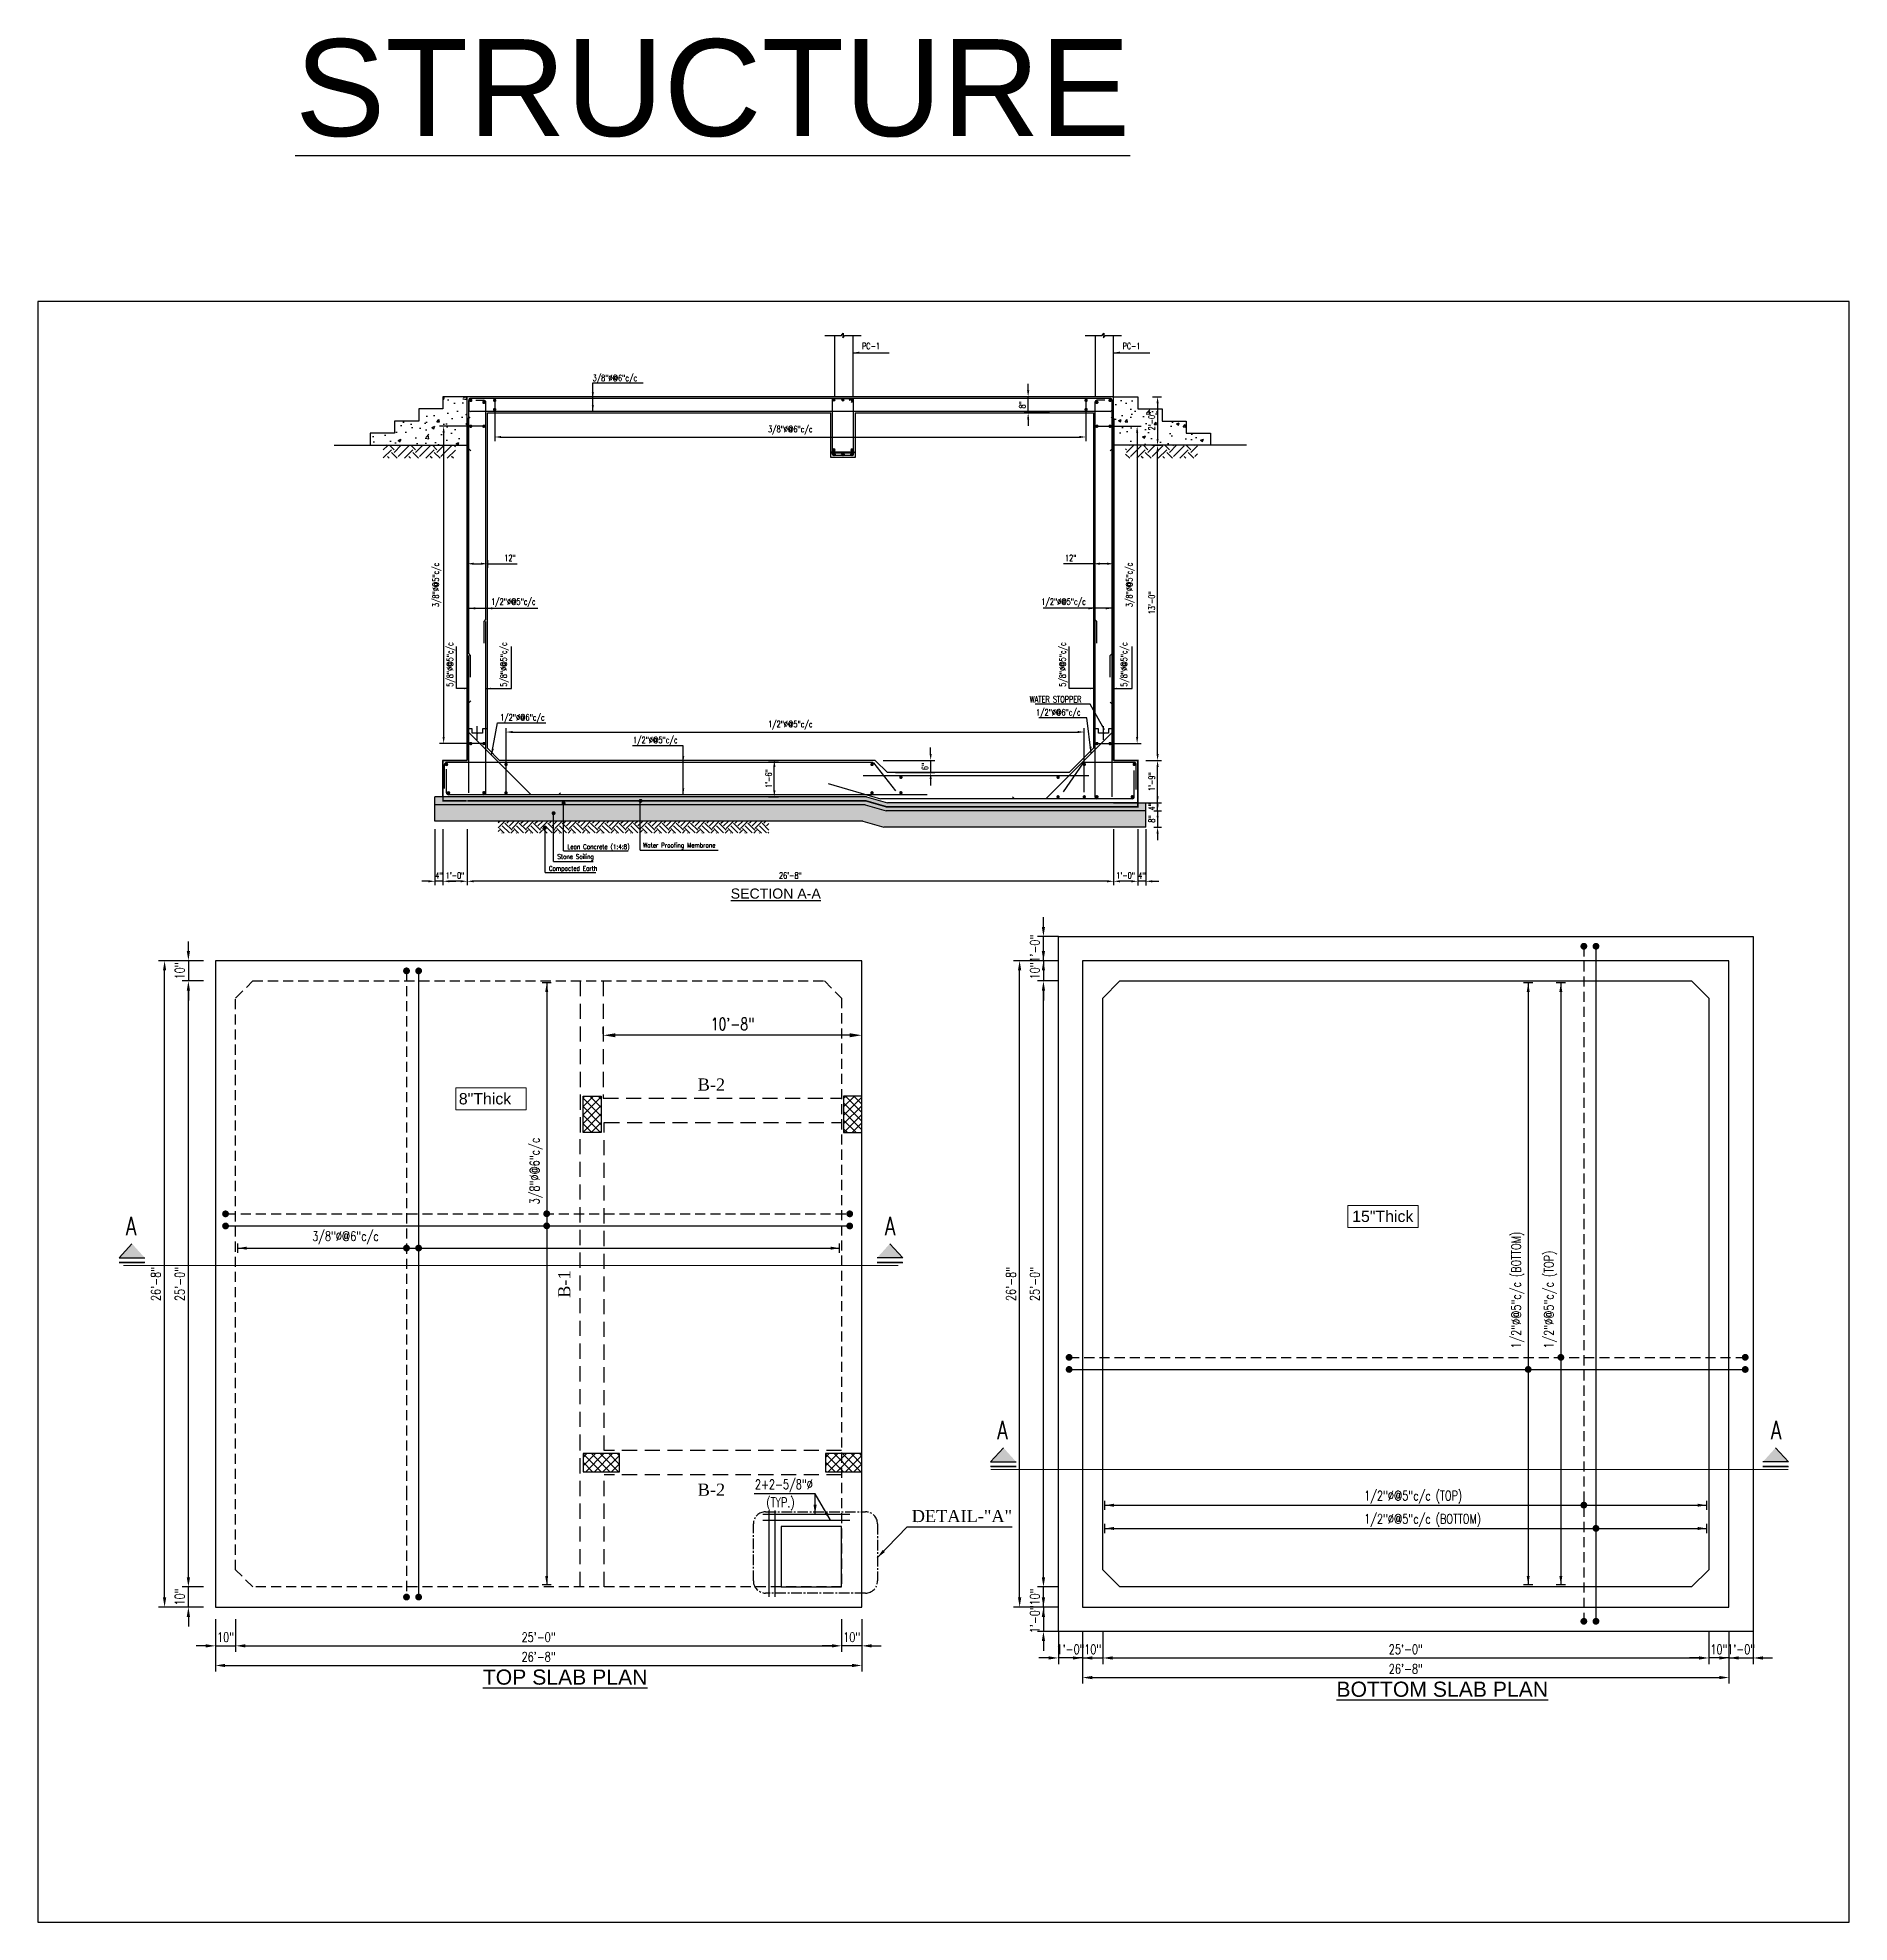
# Model space of a CAD drawing. Extents: x 646770 to 647667, y -185906 to -184623.
# Drawn here: x 646770 to 647667, y -185556 to -184623 of the extents above; entities that cross this region are included whole.
import ezdxf

# ---------------------------------------------------------------- set-up
doc = ezdxf.new("R2010")
doc.units = 0
doc.header["$LTSCALE"] = 20
doc.header["$MEASUREMENT"] = 0
doc.header["$PDMODE"] = 32
doc.linetypes.add('CENTER2', pattern=[1.125, 0.75, -0.125, 0.125, -0.125])
doc.linetypes.add('HIDDEN', pattern=[0.375, 0.25, -0.125])
doc.layers.get('DEFPOINTS').update_dxf_attribs({"linetype": 'CONTINUOUS'})
for name, color, linetype in [('A-TYP-DIM', 1, 'CONTINUOUS'), ('A-TYP-N-TEXT', 2, 'CONTINUOUS'), ('A-TYP-ST-Hatch', 8, 'CONTINUOUS'), ('A-TYP-THK-MARK', 2, 'CONTINUOUS'), ('axis', 8, 'CONTINUOUS'), ('BB', 6, 'CONTINUOUS'), ('BEAM', 4, 'HIDDEN'), ('BOT-STEEL', 6, 'CONTINUOUS'), ('COL', 6, 'CONTINUOUS'), ('DIM', 1, 'CONTINUOUS'), ('GROUND LEVEL', 8, 'CONTINUOUS'), ('Hatach Concrete', 8, 'CONTINUOUS'), ('HATCH', 251, 'CONTINUOUS'), ('HEADING TEXT', 31, 'CONTINUOUS'), ('MH COVER', 52, 'CONTINUOUS'), ('S-BB', 6, 'CONTINUOUS'), ('S-BLOWUP COLUMN', 4, 'CONTINUOUS'), ('S-HT-COMPACTED EARTH', 1, 'CONTINUOUS'), ('S-TEXT', 2, 'CONTINUOUS'), ('S-TL', 2, 'CONTINUOUS'), ('S-TL1', 6, 'CONTINUOUS'), ('S-TX-BEAM-HEADING', 5, 'CONTINUOUS'), ('SECTION', 4, 'CONTINUOUS'), ('ST-STEEL', 6, 'CONTINUOUS'), ('Steel', 6, 'CONTINUOUS')]:
    doc.layers.add(name, color=color, linetype=linetype)
doc.styles.add('arial', font='arial.ttf')
doc.styles.add('QASIM', font='arial.ttf')
doc.styles.add('rizwan', font='romans.shx', dxfattribs={"width": 0.75})
doc.styles.add('ROMANS', font='times.ttf')
doc.dimstyles.new('STYLE-64', dxfattribs={"dimscale": 64, "dimtxt": 0.09375, "dimasz": 0.09375, "dimexe": 0.0625, "dimexo": 0.0625, "dimgap": 0.03125, "dimtad": 1, "dimzin": 3, "dimdsep": 46, "dimlunit": 4, "dimtxsty": 'rizwan', "dimcen": 0.125, "dimdle": 4, "dimclrd": 1, "dimclre": 1, "dimclrt": 2, "dimadec": 0, "dimazin": 0, "dimtfac": 0.5, "dimtix": 1, "dimtmove": 2, "dimatfit": 3, "dimfxl": 0, "dimfrac": 1, "dimtolj": 1, "dimtzin": 3, "dimarcsym": 0})

msp = doc.modelspace()

# ---------------------------------------------------------------- texts
at = {"layer": 'A-TYP-DIM', "color": 2, "ltscale": 1.5, "style": 'rizwan', "width": 0.75}
for s, height, rotation, p in [('PC-1', 3.125, 360, (647178.39753, -184776.78083)), ('PC-1', 3.125, 360, (647307.39753, -184776.78083)), ('3/8"%%C@6"c/c', 3.125, 360, (647045.04028, -184792.61267)), ('1/2"%%C@5"c/c', 3.125, 360, (646994.78957, -184903.33656)), ('5/8"%%C@5"c/c', 3.125, 90, (646975.96679, -184943.89388)), ('5/8"%%C@5"c/c', 3.125, 90, (647002.57572, -184943.89388)), ('5/8"%%C@5"c/c', 3.125, 90, (647279.25895, -184943.89388)), ('5/8"%%C@5"c/c', 3.125, 90, (647309.67915, -184943.89388)), ('1/2"%%C@6"c/c', 3.125, 360, (646999.26033, -184960.64201)), ('1/2"%%C@5"c/c', 3.125, 360, (647065.05445, -184971.82297)), ('3/8"%%C@6"c/c', 4.6875, 90, (647018.67942, -185200.13866)), ('1/2"%%C@5"c/c (BOTTOM)', 4.6875, 90, (647504.58343, -185271.58332)), ('1/2"%%C@5"c/c (TOP)', 4.6875, 90, (647520.75366, -185271.58332))]:
    msp.add_text(s, height=height, rotation=rotation, dxfattribs=at).set_placement(p)
for s, height, p in [('1/2"%%C@5"c/c', 3.125, (647267.19043, -184903.33656)), ('WATER STOPPER', 3.125, (647261.47351, -184951.69312, -0.09325)), ('1/2"%%C@6"c/c', 3.125, (647264.56502, -184958.12058)), ('Lean Concrete (1:4:8)', 2.34375, (647032.48829, -185024.2671)), ('Water Proofing Membrane', 2.34375, (647069.95909, -185023.48643, 0.10874)), ('Compacted Earth', 2.34375, (647023.33338, -185035.01361)), ('Stone Soiling', 2.34375, (647027.56446, -185029.14277)), ('3/8"%%C@6"c/c', 4.6875, (646906.17074, -185218.22961)), ('2+2-5/8"%%C', 4.6875, (647125.41044, -185341.10421)), ('1/2"%%C@5"c/c (TOP)', 4.6875, (647426.99093, -185346.68884)), ('(TYP.)', 4.6875, (647131.00952, -185350.0341)), ('1/2"%%C@5"c/c (BOTTOM)', 4.6875, (647426.99093, -185358.19914))]:
    msp.add_text(s, height=height, dxfattribs=at).set_placement(p)
at = {"layer": 'BB', "style": 'rizwan', "width": 0.75}
for p in [(646813.91052, -185215.38335), (647189.79005, -185215.38335), (647245.32707, -185316.39721), (647628.28962, -185316.39721)]:
    msp.add_text('A', height=9, rotation=359.99980634, dxfattribs=at).set_placement(p)
at = {"layer": 'HEADING TEXT', "style": 'arial'}
msp.add_text('%%USTRUCTURE', height=48, dxfattribs=at).set_placement((646897.69986, -184671.28858))
at = {"layer": 'S-TEXT', "style": 'ROMANS'}
for s, p in [('B-2', (647097.02993, -185143.82592)), ('B-2', (647097.02993, -185344.41415)), ('DETAIL-"A"', (647202.99834, -185357.46671))]:
    msp.add_text(s, height=6, dxfattribs=at).set_placement(p)
msp.add_text('B-1', height=6, rotation=90, dxfattribs=at).set_placement((647033.96695, -185246.42294))
at = {"layer": 'S-TX-BEAM-HEADING', "color": 3, "style": 'arial'}
for s, height, p in [('%%USECTION A-A', 5, (647113.38008, -185048.78305)), ('%%UTOP SLAB PLAN', 7.5, (646990.65792, -185437.92613)), ('%%UBOTTOM SLAB PLAN', 7.5, (647413.26146, -185443.92613))]:
    msp.add_text(s, height=height, dxfattribs=at).set_placement(p)

# ---------------------------------------------------------------- blocks, each defined once
blk = doc.blocks.new('*D29')
at = {"layer": 'A-TYP-DIM', "color": 1, "lineweight": -2, "ltscale": 1.5, "transparency": 16777216}
for p, q in [((647314.93, -185014.37), (647314.93, -185042.22)), ((647318.93, -185014.37), (647318.93, -185042.22)), ((647311.73, -185040.22), (647308.53, -185040.22)), ((647318.93, -185040.22), (647314.93, -185040.22)), ((647322.13, -185040.22), (647325.33, -185040.22))]:
    blk.add_line(p, q, dxfattribs=at)
at = {"layer": 'A-TYP-DIM', "color": 1, "ltscale": 1.5, "transparency": 16777216}
for points in [[(647311.73, -185039.68), (647311.73, -185040.75), (647314.93, -185040.22)], [(647322.13, -185039.68), (647322.13, -185040.75), (647318.93, -185040.22)]]:
    blk.add_solid(points, dxfattribs=at)
at = {"layer": 'DEFPOINTS', "color": 0, "ltscale": 1.5, "transparency": 16777216}
for p in [(647314.93, -185010.37), (647318.93, -185010.37), (647314.93, -185040.22)]:
    blk.add_point(p, dxfattribs=at)
at = {"layer": 'A-TYP-DIM', "color": 2, "ltscale": 1.5, "transparency": 16777216, "insert": (647316.93, -185037.36), "char_height": 3.125, "attachment_point": 5, "style": 'rizwan'}
blk.add_mtext('\\A1;4"', dxfattribs=at)
blk = doc.blocks.new('*D30')
at = {"layer": 'A-TYP-DIM', "color": 1, "lineweight": -2, "ltscale": 1.5, "transparency": 16777216}
for p, q in [((647302.93, -185014.37), (647302.93, -185042.2)), ((647314.93, -185014.37), (647314.93, -185042.2)), ((647311.73, -185040.2), (647306.13, -185040.2))]:
    blk.add_line(p, q, dxfattribs=at)
at = {"layer": 'A-TYP-DIM', "color": 1, "ltscale": 1.5, "transparency": 16777216}
for points in [[(647306.13, -185039.67), (647306.13, -185040.73), (647302.93, -185040.2)], [(647311.73, -185039.67), (647311.73, -185040.73), (647314.93, -185040.2)]]:
    blk.add_solid(points, dxfattribs=at)
at = {"layer": 'DEFPOINTS', "color": 0, "ltscale": 1.5, "transparency": 16777216}
for p in [(647302.93, -185010.37), (647314.93, -185010.37), (647302.93, -185040.2)]:
    blk.add_point(p, dxfattribs=at)
at = {"layer": 'A-TYP-DIM', "color": 2, "ltscale": 1.5, "transparency": 16777216, "insert": (647308.93, -185037.34), "char_height": 3.125, "attachment_point": 5, "style": 'rizwan'}
blk.add_mtext('\\A1;1\'-0"', dxfattribs=at)
blk = doc.blocks.new('*D31')
at = {"layer": 'A-TYP-DIM', "color": 1, "lineweight": -2, "ltscale": 1.5, "transparency": 16777216}
for p, q in [((646982.93, -185014.37), (646982.93, -185042.2)), ((647302.93, -185014.37), (647302.93, -185042.2)), ((647299.73, -185040.2), (646986.13, -185040.2))]:
    blk.add_line(p, q, dxfattribs=at)
at = {"layer": 'A-TYP-DIM', "color": 1, "ltscale": 1.5, "transparency": 16777216}
for points in [[(646986.13, -185039.67), (646986.13, -185040.73), (646982.93, -185040.2)], [(647299.73, -185039.67), (647299.73, -185040.73), (647302.93, -185040.2)]]:
    blk.add_solid(points, dxfattribs=at)
at = {"layer": 'DEFPOINTS', "color": 0, "ltscale": 1.5, "transparency": 16777216}
for p in [(646982.93, -185010.37), (647302.93, -185010.37), (646982.93, -185040.2)]:
    blk.add_point(p, dxfattribs=at)
at = {"layer": 'A-TYP-DIM', "color": 2, "ltscale": 1.5, "transparency": 16777216, "insert": (647142.93, -185037.34), "char_height": 3.125, "attachment_point": 5, "style": 'rizwan'}
blk.add_mtext('\\A1;26\'-8"', dxfattribs=at)
blk = doc.blocks.new('*D32')
at = {"layer": 'A-TYP-DIM', "color": 1, "lineweight": -2, "ltscale": 1.5, "transparency": 16777216}
for p, q in [((646970.93, -185014.37), (646970.93, -185042.2)), ((646982.93, -185014.37), (646982.93, -185042.2)), ((646979.73, -185040.2), (646974.13, -185040.2))]:
    blk.add_line(p, q, dxfattribs=at)
at = {"layer": 'A-TYP-DIM', "color": 1, "ltscale": 1.5, "transparency": 16777216}
for points in [[(646974.13, -185039.67), (646974.13, -185040.73), (646970.93, -185040.2)], [(646979.73, -185039.67), (646979.73, -185040.73), (646982.93, -185040.2)]]:
    blk.add_solid(points, dxfattribs=at)
at = {"layer": 'DEFPOINTS', "color": 0, "ltscale": 1.5, "transparency": 16777216}
for p in [(646970.93, -185010.37), (646982.93, -185010.37), (646970.93, -185040.2)]:
    blk.add_point(p, dxfattribs=at)
at = {"layer": 'A-TYP-DIM', "color": 2, "ltscale": 1.5, "transparency": 16777216, "insert": (646976.93, -185037.34), "char_height": 3.125, "attachment_point": 5, "style": 'rizwan'}
blk.add_mtext('\\A1;1\'-0"', dxfattribs=at)
blk = doc.blocks.new('*D33')
at = {"layer": 'A-TYP-DIM', "color": 1, "lineweight": -2, "ltscale": 1.5, "transparency": 16777216}
for p, q in [((646966.93, -185014.37), (646966.93, -185042.2)), ((646970.93, -185014.37), (646970.93, -185042.2)), ((646963.73, -185040.2), (646960.53, -185040.2)), ((646970.93, -185040.2), (646966.93, -185040.2)), ((646974.13, -185040.2), (646977.33, -185040.2))]:
    blk.add_line(p, q, dxfattribs=at)
at = {"layer": 'A-TYP-DIM', "color": 1, "ltscale": 1.5, "transparency": 16777216}
for points in [[(646963.73, -185039.67), (646963.73, -185040.73), (646966.93, -185040.2)], [(646974.13, -185039.67), (646974.13, -185040.73), (646970.93, -185040.2)]]:
    blk.add_solid(points, dxfattribs=at)
at = {"layer": 'DEFPOINTS', "color": 0, "ltscale": 1.5, "transparency": 16777216}
for p in [(646966.93, -185010.37), (646970.93, -185010.37), (646966.93, -185040.2)]:
    blk.add_point(p, dxfattribs=at)
at = {"layer": 'A-TYP-DIM', "color": 2, "ltscale": 1.5, "transparency": 16777216, "insert": (646968.93, -185037.34), "char_height": 3.125, "attachment_point": 5, "style": 'rizwan'}
blk.add_mtext('\\A1;4"', dxfattribs=at)
blk = doc.blocks.new('*D34')
at = {"layer": 'A-TYP-DIM', "color": 1, "lineweight": -2, "ltscale": 1.5, "transparency": 16777216}
for p, q in [((647324.72, -184998.17), (647324.72, -184994.97)), ((647322.93, -185001.37), (647326.72, -185001.37)), ((647324.72, -185005.37), (647324.72, -185001.37)), ((647322.93, -185005.37), (647326.72, -185005.37)), ((647324.72, -185008.57), (647324.72, -185011.77))]:
    blk.add_line(p, q, dxfattribs=at)
at = {"layer": 'A-TYP-DIM', "color": 1, "ltscale": 1.5, "transparency": 16777216}
for points in [[(647324.19, -184998.17), (647325.25, -184998.17), (647324.72, -185001.37)], [(647324.19, -185008.57), (647325.25, -185008.57), (647324.72, -185005.37)]]:
    blk.add_solid(points, dxfattribs=at)
at = {"layer": 'DEFPOINTS', "color": 0, "ltscale": 1.5, "transparency": 16777216}
for p in [(647318.93, -185001.37), (647324.72, -185001.37), (647318.93, -185005.37)]:
    blk.add_point(p, dxfattribs=at)
at = {"layer": 'A-TYP-DIM', "color": 2, "ltscale": 1.5, "transparency": 16777216, "insert": (647321.86, -185003.37), "char_height": 3.125, "attachment_point": 5, "rotation": 90, "style": 'rizwan'}
blk.add_mtext('\\A1;4"', dxfattribs=at)
blk = doc.blocks.new('*D53')
at = {"layer": 'A-TYP-DIM', "color": 1, "lineweight": -2, "ltscale": 1.5, "transparency": 16777216}
for p, q in [((647260.64, -184797.17), (647260.64, -184793.97)), ((647264.39, -184800.37), (647258.64, -184800.37)), ((647271.21, -184808.37), (647258.64, -184808.37)), ((647260.64, -184808.37), (647260.64, -184800.37)), ((647260.64, -184811.57), (647260.64, -184814.77))]:
    blk.add_line(p, q, dxfattribs=at)
at = {"layer": 'A-TYP-DIM', "color": 1, "ltscale": 1.5, "transparency": 16777216}
for points in [[(647260.11, -184797.17), (647261.18, -184797.17), (647260.64, -184800.37)], [(647260.11, -184811.57), (647261.18, -184811.57), (647260.64, -184808.37)]]:
    blk.add_solid(points, dxfattribs=at)
at = {"layer": 'DEFPOINTS', "color": 0, "ltscale": 1.5, "transparency": 16777216}
for p in [(647260.64, -184800.37), (647268.39, -184800.37), (647275.21, -184808.37)]:
    blk.add_point(p, dxfattribs=at)
at = {"layer": 'A-TYP-DIM', "color": 2, "ltscale": 1.5, "transparency": 16777216, "insert": (647257.78, -184804.37), "char_height": 3.125, "attachment_point": 5, "rotation": 90, "style": 'rizwan'}
blk.add_mtext('\\A1;8"', dxfattribs=at)
blk = doc.blocks.new('*D35')
at = {"layer": 'A-TYP-DIM', "color": 1, "lineweight": -2, "ltscale": 1.5, "transparency": 16777216}
for p, q in [((647322.19, -184824.37), (647326.71, -184824.37)), ((647324.71, -184977.17), (647324.71, -184827.57)), ((647322.19, -184980.37), (647326.71, -184980.37))]:
    blk.add_line(p, q, dxfattribs=at)
at = {"layer": 'A-TYP-DIM', "color": 1, "ltscale": 1.5, "transparency": 16777216}
for points in [[(647324.18, -184827.57), (647325.25, -184827.57), (647324.71, -184824.37)], [(647324.18, -184977.17), (647325.25, -184977.17), (647324.71, -184980.37)]]:
    blk.add_solid(points, dxfattribs=at)
at = {"layer": 'DEFPOINTS', "color": 0, "ltscale": 1.5, "transparency": 16777216}
for p in [(647318.19, -184824.37), (647324.71, -184824.37), (647318.19, -184980.37)]:
    blk.add_point(p, dxfattribs=at)
at = {"layer": 'A-TYP-DIM', "color": 2, "ltscale": 1.5, "transparency": 16777216, "insert": (647321.85, -184902.37), "char_height": 3.125, "attachment_point": 5, "rotation": 90, "style": 'rizwan'}
blk.add_mtext('\\A1;13\'-0"', dxfattribs=at)
blk = doc.blocks.new('*D36')
at = {"layer": 'A-TYP-DIM', "color": 1, "lineweight": -2, "ltscale": 1.5, "transparency": 16777216}
for p, q in [((647318.93, -184980.37), (647326.72, -184980.37)), ((647324.72, -184998.17), (647324.72, -184983.57)), ((647318.93, -185001.37), (647326.72, -185001.37))]:
    blk.add_line(p, q, dxfattribs=at)
at = {"layer": 'A-TYP-DIM', "color": 1, "ltscale": 1.5, "transparency": 16777216}
for points in [[(647324.19, -184983.57), (647325.25, -184983.57), (647324.72, -184980.37)], [(647324.19, -184998.17), (647325.25, -184998.17), (647324.72, -185001.37)]]:
    blk.add_solid(points, dxfattribs=at)
at = {"layer": 'DEFPOINTS', "color": 0, "ltscale": 1.5, "transparency": 16777216}
for p in [(647314.93, -184980.37), (647324.72, -184980.37), (647314.93, -185001.37)]:
    blk.add_point(p, dxfattribs=at)
at = {"layer": 'A-TYP-DIM', "color": 2, "ltscale": 1.5, "transparency": 16777216, "insert": (647321.86, -184990.87), "char_height": 3.125, "attachment_point": 5, "rotation": 90, "style": 'rizwan'}
blk.add_mtext('\\A1;1\'-9"', dxfattribs=at)
blk = doc.blocks.new('*D37')
at = {"layer": 'A-TYP-DIM', "color": 1, "lineweight": -2, "ltscale": 1.5, "transparency": 16777216}
for p, q in [((646868.3, -185405.56), (646868.3, -185421.71)), ((647168.3, -185405.56), (647168.3, -185421.71)), ((646873.1, -185418.71), (647163.5, -185418.71))]:
    blk.add_line(p, q, dxfattribs=at)
at = {"layer": 'A-TYP-DIM', "color": 1, "ltscale": 1.5, "transparency": 16777216}
for points in [[(646873.1, -185417.91), (646873.1, -185419.51), (646868.3, -185418.71)], [(647163.5, -185417.91), (647163.5, -185419.51), (647168.3, -185418.71)]]:
    blk.add_solid(points, dxfattribs=at)
at = {"layer": 'DEFPOINTS', "color": 0, "ltscale": 1.5, "transparency": 16777216}
for p in [(646868.3, -185399.56), (647168.3, -185399.56), (647168.3, -185418.71)]:
    blk.add_point(p, dxfattribs=at)
at = {"layer": 'A-TYP-DIM', "color": 2, "ltscale": 1.5, "transparency": 16777216, "insert": (647018.3, -185414.42), "char_height": 4.688, "attachment_point": 5, "style": 'rizwan'}
blk.add_mtext('\\A1;25\'-0"', dxfattribs=at)
blk = doc.blocks.new('*D38')
at = {"layer": 'A-TYP-DIM', "color": 1, "lineweight": -2, "ltscale": 1.5, "transparency": 16777216}
for p, q in [((646858.3, -185405.56), (646858.3, -185431.42)), ((647178.3, -185405.56), (647178.3, -185431.42)), ((646863.1, -185428.42), (647173.5, -185428.42))]:
    blk.add_line(p, q, dxfattribs=at)
at = {"layer": 'A-TYP-DIM', "color": 1, "ltscale": 1.5, "transparency": 16777216}
for points in [[(646863.1, -185427.62), (646863.1, -185429.22), (646858.3, -185428.42)], [(647173.5, -185427.62), (647173.5, -185429.22), (647178.3, -185428.42)]]:
    blk.add_solid(points, dxfattribs=at)
at = {"layer": 'DEFPOINTS', "color": 0, "ltscale": 1.5, "transparency": 16777216}
for p in [(646858.3, -185399.56), (647178.3, -185399.56), (647178.3, -185428.42)]:
    blk.add_point(p, dxfattribs=at)
at = {"layer": 'A-TYP-DIM', "color": 2, "ltscale": 1.5, "transparency": 16777216, "insert": (647018.3, -185424.13), "char_height": 4.688, "attachment_point": 5, "style": 'rizwan'}
blk.add_mtext('\\A1;26\'-8"', dxfattribs=at)
blk = doc.blocks.new('*D39')
at = {"layer": 'A-TYP-DIM', "color": 1, "lineweight": -2, "ltscale": 1.5, "transparency": 16777216}
for p, q in [((646852.3, -185089.56), (646841.9, -185089.56)), ((646844.9, -185384.76), (646844.9, -185094.36)), ((646852.3, -185389.56), (646841.9, -185389.56))]:
    blk.add_line(p, q, dxfattribs=at)
at = {"layer": 'A-TYP-DIM', "color": 1, "ltscale": 1.5, "transparency": 16777216}
for points in [[(646844.1, -185094.36), (646845.7, -185094.36), (646844.9, -185089.56)], [(646844.1, -185384.76), (646845.7, -185384.76), (646844.9, -185389.56)]]:
    blk.add_solid(points, dxfattribs=at)
at = {"layer": 'DEFPOINTS', "color": 0, "ltscale": 1.5, "transparency": 16777216}
for p in [(646844.9, -185089.56), (646858.3, -185089.56), (646858.3, -185389.56)]:
    blk.add_point(p, dxfattribs=at)
at = {"layer": 'A-TYP-DIM', "color": 2, "ltscale": 1.5, "transparency": 16777216, "insert": (646840.61, -185239.56), "char_height": 4.688, "attachment_point": 5, "rotation": 90, "style": 'rizwan'}
blk.add_mtext('\\A1;25\'-0"', dxfattribs=at)
blk = doc.blocks.new('*D40')
at = {"layer": 'A-TYP-DIM', "color": 1, "lineweight": -2, "ltscale": 1.5, "transparency": 16777216}
for p, q in [((646852.3, -185079.56), (646830.11, -185079.56)), ((646833.11, -185394.76), (646833.11, -185084.36)), ((646852.3, -185399.56), (646830.11, -185399.56))]:
    blk.add_line(p, q, dxfattribs=at)
at = {"layer": 'A-TYP-DIM', "color": 1, "ltscale": 1.5, "transparency": 16777216}
for points in [[(646832.31, -185084.36), (646833.91, -185084.36), (646833.11, -185079.56)], [(646832.31, -185394.76), (646833.91, -185394.76), (646833.11, -185399.56)]]:
    blk.add_solid(points, dxfattribs=at)
at = {"layer": 'DEFPOINTS', "color": 0, "ltscale": 1.5, "transparency": 16777216}
for p in [(646833.11, -185079.56), (646858.3, -185079.56), (646858.3, -185399.56)]:
    blk.add_point(p, dxfattribs=at)
at = {"layer": 'A-TYP-DIM', "color": 2, "ltscale": 1.5, "transparency": 16777216, "insert": (646828.82, -185239.56), "char_height": 4.688, "attachment_point": 5, "rotation": 90, "style": 'rizwan'}
blk.add_mtext('\\A1;26\'-8"', dxfattribs=at)
blk = doc.blocks.new('*D41')
at = {"layer": 'A-TYP-DIM', "color": 1, "lineweight": -2, "ltscale": 1.5, "transparency": 16777216}
for p, q in [((647297.6, -185411.56), (647297.6, -185427.71)), ((647597.6, -185411.56), (647597.6, -185427.71)), ((647302.4, -185424.71), (647592.8, -185424.71))]:
    blk.add_line(p, q, dxfattribs=at)
at = {"layer": 'A-TYP-DIM', "color": 1, "ltscale": 1.5, "transparency": 16777216}
for points in [[(647302.4, -185423.91), (647302.4, -185425.51), (647297.6, -185424.71)], [(647592.8, -185423.91), (647592.8, -185425.51), (647597.6, -185424.71)]]:
    blk.add_solid(points, dxfattribs=at)
at = {"layer": 'DEFPOINTS', "color": 0, "ltscale": 1.5, "transparency": 16777216}
for p in [(647297.6, -185405.56), (647597.6, -185405.56), (647597.6, -185424.71)]:
    blk.add_point(p, dxfattribs=at)
at = {"layer": 'A-TYP-DIM', "color": 2, "ltscale": 1.5, "transparency": 16777216, "insert": (647447.6, -185420.42), "char_height": 4.688, "attachment_point": 5, "style": 'rizwan'}
blk.add_mtext('\\A1;25\'-0"', dxfattribs=at)
blk = doc.blocks.new('*D42')
at = {"layer": 'A-TYP-DIM', "color": 1, "lineweight": -2, "ltscale": 1.5, "transparency": 16777216}
for p, q in [((647287.6, -185411.56), (647287.6, -185437.42)), ((647607.6, -185411.56), (647607.6, -185437.42)), ((647292.4, -185434.42), (647602.8, -185434.42))]:
    blk.add_line(p, q, dxfattribs=at)
at = {"layer": 'A-TYP-DIM', "color": 1, "ltscale": 1.5, "transparency": 16777216}
for points in [[(647292.4, -185433.62), (647292.4, -185435.22), (647287.6, -185434.42)], [(647602.8, -185433.62), (647602.8, -185435.22), (647607.6, -185434.42)]]:
    blk.add_solid(points, dxfattribs=at)
at = {"layer": 'DEFPOINTS', "color": 0, "ltscale": 1.5, "transparency": 16777216}
for p in [(647287.6, -185405.56), (647607.6, -185405.56), (647607.6, -185434.42)]:
    blk.add_point(p, dxfattribs=at)
at = {"layer": 'A-TYP-DIM', "color": 2, "ltscale": 1.5, "transparency": 16777216, "insert": (647447.6, -185430.13), "char_height": 4.688, "attachment_point": 5, "style": 'rizwan'}
blk.add_mtext('\\A1;26\'-8"', dxfattribs=at)
blk = doc.blocks.new('*D43')
at = {"layer": 'A-TYP-DIM', "color": 1, "lineweight": -2, "ltscale": 1.5, "transparency": 16777216}
for p, q in [((647275.6, -185089.56), (647265.2, -185089.56)), ((647268.2, -185384.76), (647268.2, -185094.36)), ((647275.6, -185389.56), (647265.2, -185389.56))]:
    blk.add_line(p, q, dxfattribs=at)
at = {"layer": 'A-TYP-DIM', "color": 1, "ltscale": 1.5, "transparency": 16777216}
for points in [[(647267.4, -185094.36), (647269, -185094.36), (647268.2, -185089.56)], [(647267.4, -185384.76), (647269, -185384.76), (647268.2, -185389.56)]]:
    blk.add_solid(points, dxfattribs=at)
at = {"layer": 'DEFPOINTS', "color": 0, "ltscale": 1.5, "transparency": 16777216}
for p in [(647268.2, -185089.56), (647281.6, -185089.56), (647281.6, -185389.56)]:
    blk.add_point(p, dxfattribs=at)
at = {"layer": 'A-TYP-DIM', "color": 2, "ltscale": 1.5, "transparency": 16777216, "insert": (647263.91, -185239.56), "char_height": 4.688, "attachment_point": 5, "rotation": 90, "style": 'rizwan'}
blk.add_mtext('\\A1;25\'-0"', dxfattribs=at)
blk = doc.blocks.new('*D44')
at = {"layer": 'A-TYP-DIM', "color": 1, "lineweight": -2, "ltscale": 1.5, "transparency": 16777216}
for p, q in [((647275.6, -185079.56), (647253.41, -185079.56)), ((647256.41, -185394.76), (647256.41, -185084.36)), ((647275.6, -185399.56), (647253.41, -185399.56))]:
    blk.add_line(p, q, dxfattribs=at)
at = {"layer": 'A-TYP-DIM', "color": 1, "ltscale": 1.5, "transparency": 16777216}
for points in [[(647255.61, -185084.36), (647257.21, -185084.36), (647256.41, -185079.56)], [(647255.61, -185394.76), (647257.21, -185394.76), (647256.41, -185399.56)]]:
    blk.add_solid(points, dxfattribs=at)
at = {"layer": 'DEFPOINTS', "color": 0, "ltscale": 1.5, "transparency": 16777216}
for p in [(647256.41, -185079.56), (647281.6, -185079.56), (647281.6, -185399.56)]:
    blk.add_point(p, dxfattribs=at)
at = {"layer": 'A-TYP-DIM', "color": 2, "ltscale": 1.5, "transparency": 16777216, "insert": (647252.12, -185239.56), "char_height": 4.688, "attachment_point": 5, "rotation": 90, "style": 'rizwan'}
blk.add_mtext('\\A1;26\'-8"', dxfattribs=at)
blk = doc.blocks.new('*D45')
at = {"layer": 'A-TYP-DIM', "color": 1, "lineweight": -2, "ltscale": 1.5, "transparency": 16777216}
for p, q in [((647002.16, -184996.76), (647002.16, -184964.32)), ((647005.36, -184966.32), (647285.2, -184966.32)), ((647288.4, -184996.04), (647288.4, -184964.32))]:
    blk.add_line(p, q, dxfattribs=at)
at = {"layer": 'A-TYP-DIM', "color": 1, "ltscale": 1.5, "transparency": 16777216}
for points in [[(647005.36, -184965.78), (647005.36, -184966.85), (647002.16, -184966.32)], [(647285.2, -184965.78), (647285.2, -184966.85), (647288.4, -184966.32)]]:
    blk.add_solid(points, dxfattribs=at)
at = {"layer": 'DEFPOINTS', "color": 0, "ltscale": 1.5, "transparency": 16777216}
for p in [(647288.4, -184966.32), (647002.16, -185000.76), (647288.4, -185000.04)]:
    blk.add_point(p, dxfattribs=at)
at = {"layer": 'A-TYP-DIM', "color": 2, "ltscale": 1.5, "transparency": 16777216, "insert": (647142.9, -184962.93), "char_height": 3.125, "attachment_point": 5, "style": 'rizwan'}
blk.add_mtext('\\A1;1/2"%%C@5"c/c', dxfattribs=at)
blk = doc.blocks.new('*D46')
at = {"layer": 'A-TYP-DIM', "color": 1, "lineweight": -2, "ltscale": 1.5, "transparency": 16777216}
for p, q in [((646996.54, -184802.23), (646996.54, -184822.26)), ((647289.25, -184802.63), (647289.25, -184822.26)), ((646999.74, -184820.26), (647286.05, -184820.26))]:
    blk.add_line(p, q, dxfattribs=at)
at = {"layer": 'A-TYP-DIM', "color": 1, "ltscale": 1.5, "transparency": 16777216}
for points in [[(646999.74, -184819.73), (646999.74, -184820.8), (646996.54, -184820.26)], [(647286.05, -184819.73), (647286.05, -184820.8), (647289.25, -184820.26)]]:
    blk.add_solid(points, dxfattribs=at)
at = {"layer": 'DEFPOINTS', "color": 0, "ltscale": 1.5, "transparency": 16777216}
for p in [(646996.54, -184798.23), (647289.25, -184798.63), (647289.25, -184820.26)]:
    blk.add_point(p, dxfattribs=at)
at = {"layer": 'A-TYP-DIM', "color": 2, "ltscale": 1.5, "transparency": 16777216, "insert": (647142.89, -184816.88), "char_height": 3.125, "attachment_point": 5, "style": 'rizwan'}
blk.add_mtext('\\A1;3/8"%%C@6"c/c', dxfattribs=at)
blk = doc.blocks.new('*D47')
at = {"layer": 'A-TYP-DIM', "color": 1, "lineweight": -2, "ltscale": 1.5, "transparency": 16777216}
for p, q in [((646844.9, -185074.76), (646844.9, -185069.96)), ((646852.3, -185079.56), (646841.9, -185079.56)), ((646844.9, -185079.56), (646844.9, -185089.56)), ((646852.3, -185089.56), (646841.9, -185089.56)), ((646844.9, -185094.36), (646844.9, -185099.16))]:
    blk.add_line(p, q, dxfattribs=at)
at = {"layer": 'A-TYP-DIM', "color": 1, "ltscale": 1.5, "transparency": 16777216}
for points in [[(646844.1, -185074.76), (646845.7, -185074.76), (646844.9, -185079.56)], [(646844.1, -185094.36), (646845.7, -185094.36), (646844.9, -185089.56)]]:
    blk.add_solid(points, dxfattribs=at)
at = {"layer": 'DEFPOINTS', "color": 0, "ltscale": 1.5, "transparency": 16777216}
for p in [(646858.3, -185079.56), (646844.9, -185089.56), (646858.3, -185089.56)]:
    blk.add_point(p, dxfattribs=at)
at = {"layer": 'A-TYP-DIM', "color": 2, "ltscale": 1.5, "transparency": 16777216, "insert": (646840.61, -185084.56), "char_height": 4.688, "attachment_point": 5, "rotation": 90, "style": 'rizwan'}
blk.add_mtext('\\A1;10"', dxfattribs=at)
blk = doc.blocks.new('*D48')
at = {"layer": 'A-TYP-DIM', "color": 1, "lineweight": -2, "ltscale": 1.5, "transparency": 16777216}
for p, q in [((646844.9, -185384.76), (646844.9, -185379.96)), ((646852.3, -185389.56), (646841.9, -185389.56)), ((646844.9, -185399.56), (646844.9, -185389.56)), ((646852.3, -185399.56), (646841.9, -185399.56)), ((646844.9, -185404.36), (646844.9, -185409.16))]:
    blk.add_line(p, q, dxfattribs=at)
at = {"layer": 'A-TYP-DIM', "color": 1, "ltscale": 1.5, "transparency": 16777216}
for points in [[(646844.1, -185384.76), (646845.7, -185384.76), (646844.9, -185389.56)], [(646844.1, -185404.36), (646845.7, -185404.36), (646844.9, -185399.56)]]:
    blk.add_solid(points, dxfattribs=at)
at = {"layer": 'DEFPOINTS', "color": 0, "ltscale": 1.5, "transparency": 16777216}
for p in [(646844.9, -185389.56), (646858.3, -185389.56), (646858.3, -185399.56)]:
    blk.add_point(p, dxfattribs=at)
at = {"layer": 'A-TYP-DIM', "color": 2, "ltscale": 1.5, "transparency": 16777216, "insert": (646840.61, -185394.56), "char_height": 4.688, "attachment_point": 5, "rotation": 90, "style": 'rizwan'}
blk.add_mtext('\\A1;10"', dxfattribs=at)
blk = doc.blocks.new('*D49')
at = {"layer": 'A-TYP-DIM', "color": 1, "lineweight": -2, "ltscale": 1.5, "transparency": 16777216}
for p, q in [((646858.3, -185405.56), (646858.3, -185421.71)), ((646868.3, -185405.56), (646868.3, -185421.71)), ((646853.5, -185418.71), (646848.7, -185418.71)), ((646858.3, -185418.71), (646868.3, -185418.71)), ((646873.1, -185418.71), (646877.9, -185418.71))]:
    blk.add_line(p, q, dxfattribs=at)
at = {"layer": 'A-TYP-DIM', "color": 1, "ltscale": 1.5, "transparency": 16777216}
for points in [[(646853.5, -185417.91), (646853.5, -185419.51), (646858.3, -185418.71)], [(646873.1, -185417.91), (646873.1, -185419.51), (646868.3, -185418.71)]]:
    blk.add_solid(points, dxfattribs=at)
at = {"layer": 'DEFPOINTS', "color": 0, "ltscale": 1.5, "transparency": 16777216}
for p in [(646858.3, -185399.56), (646868.3, -185399.56), (646868.3, -185418.71)]:
    blk.add_point(p, dxfattribs=at)
at = {"layer": 'A-TYP-DIM', "color": 2, "ltscale": 1.5, "transparency": 16777216, "insert": (646863.3, -185414.42), "char_height": 4.688, "attachment_point": 5, "style": 'rizwan'}
blk.add_mtext('\\A1;10"', dxfattribs=at)
blk = doc.blocks.new('*D50')
at = {"layer": 'A-TYP-DIM', "color": 1, "lineweight": -2, "ltscale": 1.5, "transparency": 16777216}
for p, q in [((647168.3, -185405.56), (647168.3, -185421.71)), ((647178.3, -185405.56), (647178.3, -185421.71)), ((647163.5, -185418.71), (647158.7, -185418.71)), ((647178.3, -185418.71), (647168.3, -185418.71)), ((647183.1, -185418.71), (647187.9, -185418.71))]:
    blk.add_line(p, q, dxfattribs=at)
at = {"layer": 'A-TYP-DIM', "color": 1, "ltscale": 1.5, "transparency": 16777216}
for points in [[(647163.5, -185417.91), (647163.5, -185419.51), (647168.3, -185418.71)], [(647183.1, -185417.91), (647183.1, -185419.51), (647178.3, -185418.71)]]:
    blk.add_solid(points, dxfattribs=at)
at = {"layer": 'DEFPOINTS', "color": 0, "ltscale": 1.5, "transparency": 16777216}
for p in [(647168.3, -185399.56), (647178.3, -185399.56), (647168.3, -185418.71)]:
    blk.add_point(p, dxfattribs=at)
at = {"layer": 'A-TYP-DIM', "color": 2, "ltscale": 1.5, "transparency": 16777216, "insert": (647173.3, -185414.42), "char_height": 4.688, "attachment_point": 5, "style": 'rizwan'}
blk.add_mtext('\\A1;10"', dxfattribs=at)
blk = doc.blocks.new('*D51')
at = {"layer": 'A-TYP-DIM', "color": 1, "lineweight": -2, "ltscale": 1.5, "transparency": 16777216}
for p, q in [((647268.2, -185074.76), (647268.2, -185069.96)), ((647275.6, -185079.56), (647265.2, -185079.56)), ((647268.2, -185079.56), (647268.2, -185089.56)), ((647275.6, -185089.56), (647265.2, -185089.56)), ((647268.2, -185094.36), (647268.2, -185099.16))]:
    blk.add_line(p, q, dxfattribs=at)
at = {"layer": 'A-TYP-DIM', "color": 1, "ltscale": 1.5, "transparency": 16777216}
for points in [[(647267.4, -185074.76), (647269, -185074.76), (647268.2, -185079.56)], [(647267.4, -185094.36), (647269, -185094.36), (647268.2, -185089.56)]]:
    blk.add_solid(points, dxfattribs=at)
at = {"layer": 'DEFPOINTS', "color": 0, "ltscale": 1.5, "transparency": 16777216}
for p in [(647281.6, -185079.56), (647268.2, -185089.56), (647281.6, -185089.56)]:
    blk.add_point(p, dxfattribs=at)
at = {"layer": 'A-TYP-DIM', "color": 2, "ltscale": 1.5, "transparency": 16777216, "insert": (647263.91, -185084.56), "char_height": 4.688, "attachment_point": 5, "rotation": 90, "style": 'rizwan'}
blk.add_mtext('\\A1;10"', dxfattribs=at)
blk = doc.blocks.new('*D52')
at = {"layer": 'A-TYP-DIM', "color": 1, "lineweight": -2, "ltscale": 1.5, "transparency": 16777216}
for p, q in [((647268.2, -185384.76), (647268.2, -185379.96)), ((647275.6, -185389.56), (647265.2, -185389.56)), ((647268.2, -185399.56), (647268.2, -185389.56)), ((647275.6, -185399.56), (647265.2, -185399.56)), ((647268.2, -185404.36), (647268.2, -185409.16))]:
    blk.add_line(p, q, dxfattribs=at)
at = {"layer": 'A-TYP-DIM', "color": 1, "ltscale": 1.5, "transparency": 16777216}
for points in [[(647267.4, -185384.76), (647269, -185384.76), (647268.2, -185389.56)], [(647267.4, -185404.36), (647269, -185404.36), (647268.2, -185399.56)]]:
    blk.add_solid(points, dxfattribs=at)
at = {"layer": 'DEFPOINTS', "color": 0, "ltscale": 1.5, "transparency": 16777216}
for p in [(647268.2, -185389.56), (647281.6, -185389.56), (647281.6, -185399.56)]:
    blk.add_point(p, dxfattribs=at)
at = {"layer": 'A-TYP-DIM', "color": 2, "ltscale": 1.5, "transparency": 16777216, "insert": (647263.91, -185394.56), "char_height": 4.688, "attachment_point": 5, "rotation": 90, "style": 'rizwan'}
blk.add_mtext('\\A1;10"', dxfattribs=at)
blk = doc.blocks.new('*D24')
at = {"layer": 'A-TYP-DIM', "color": 1, "lineweight": -2, "ltscale": 1.5, "transparency": 16777216}
for p, q in [((647287.6, -185411.56), (647287.6, -185427.71)), ((647297.6, -185411.56), (647297.6, -185427.71)), ((647282.8, -185424.71), (647278, -185424.71)), ((647287.6, -185424.71), (647297.6, -185424.71)), ((647302.4, -185424.71), (647307.2, -185424.71))]:
    blk.add_line(p, q, dxfattribs=at)
at = {"layer": 'A-TYP-DIM', "color": 1, "ltscale": 1.5, "transparency": 16777216}
for points in [[(647282.8, -185423.91), (647282.8, -185425.51), (647287.6, -185424.71)], [(647302.4, -185423.91), (647302.4, -185425.51), (647297.6, -185424.71)]]:
    blk.add_solid(points, dxfattribs=at)
at = {"layer": 'DEFPOINTS', "color": 0, "ltscale": 1.5, "transparency": 16777216}
for p in [(647287.6, -185405.56), (647297.6, -185405.56), (647297.6, -185424.71)]:
    blk.add_point(p, dxfattribs=at)
at = {"layer": 'A-TYP-DIM', "color": 2, "ltscale": 1.5, "transparency": 16777216, "insert": (647292.6, -185420.42), "char_height": 4.688, "attachment_point": 5, "style": 'rizwan'}
blk.add_mtext('\\A1;10"', dxfattribs=at)
blk = doc.blocks.new('*D25')
at = {"layer": 'A-TYP-DIM', "color": 1, "lineweight": -2, "ltscale": 1.5, "transparency": 16777216}
for p, q in [((647597.6, -185411.56), (647597.6, -185427.71)), ((647607.6, -185411.56), (647607.6, -185427.71)), ((647592.8, -185424.71), (647588, -185424.71)), ((647607.6, -185424.71), (647597.6, -185424.71)), ((647612.4, -185424.71), (647617.2, -185424.71))]:
    blk.add_line(p, q, dxfattribs=at)
at = {"layer": 'A-TYP-DIM', "color": 1, "ltscale": 1.5, "transparency": 16777216}
for points in [[(647592.8, -185423.91), (647592.8, -185425.51), (647597.6, -185424.71)], [(647612.4, -185423.91), (647612.4, -185425.51), (647607.6, -185424.71)]]:
    blk.add_solid(points, dxfattribs=at)
at = {"layer": 'DEFPOINTS', "color": 0, "ltscale": 1.5, "transparency": 16777216}
for p in [(647597.6, -185405.56), (647607.6, -185405.56), (647597.6, -185424.71)]:
    blk.add_point(p, dxfattribs=at)
at = {"layer": 'A-TYP-DIM', "color": 2, "ltscale": 1.5, "transparency": 16777216, "insert": (647602.6, -185420.42), "char_height": 4.688, "attachment_point": 5, "style": 'rizwan'}
blk.add_mtext('\\A1;10"', dxfattribs=at)
blk = doc.blocks.new('*D26')
at = {"layer": 'A-TYP-DIM', "color": 1, "lineweight": -2, "ltscale": 1.5, "transparency": 16777216}
for p, q in [((646990.82, -184814.92), (646969.27, -184814.92)), ((646971.27, -184818.12), (646971.27, -184968.82)), ((646991.23, -184972.02), (646969.27, -184972.02))]:
    blk.add_line(p, q, dxfattribs=at)
at = {"layer": 'A-TYP-DIM', "color": 1, "ltscale": 1.5, "transparency": 16777216}
for points in [[(646970.74, -184818.12), (646971.8, -184818.12), (646971.27, -184814.92)], [(646970.74, -184968.82), (646971.8, -184968.82), (646971.27, -184972.02)]]:
    blk.add_solid(points, dxfattribs=at)
at = {"layer": 'DEFPOINTS', "color": 0, "ltscale": 1.5, "transparency": 16777216}
for p in [(646994.82, -184814.92), (646971.27, -184972.02), (646995.23, -184972.02)]:
    blk.add_point(p, dxfattribs=at)
at = {"layer": 'A-TYP-DIM', "color": 2, "ltscale": 1.5, "transparency": 16777216, "insert": (646967.89, -184893.47), "char_height": 3.125, "attachment_point": 5, "rotation": 90, "style": 'rizwan'}
blk.add_mtext('\\A1;3/8"%%C@5"c/c', dxfattribs=at)
blk = doc.blocks.new('*D27')
at = {"layer": 'A-TYP-DIM', "color": 1, "lineweight": -2, "ltscale": 1.5, "transparency": 16777216}
for p, q in [((647295.04, -184814.92), (647316.59, -184814.92)), ((647314.59, -184818.12), (647314.59, -184968.82)), ((647294.63, -184972.02), (647316.59, -184972.02))]:
    blk.add_line(p, q, dxfattribs=at)
at = {"layer": 'A-TYP-DIM', "color": 1, "ltscale": 1.5, "transparency": 16777216}
for points in [[(647314.06, -184818.12), (647315.13, -184818.12), (647314.59, -184814.92)], [(647314.06, -184968.82), (647315.13, -184968.82), (647314.59, -184972.02)]]:
    blk.add_solid(points, dxfattribs=at)
at = {"layer": 'DEFPOINTS', "color": 0, "ltscale": 1.5, "transparency": 16777216}
for p in [(647291.04, -184814.92), (647290.63, -184972.02), (647314.59, -184972.02)]:
    blk.add_point(p, dxfattribs=at)
at = {"layer": 'A-TYP-DIM', "color": 2, "ltscale": 1.5, "transparency": 16777216, "insert": (647311.21, -184893.47), "char_height": 3.125, "attachment_point": 5, "rotation": 90, "style": 'rizwan'}
blk.add_mtext('\\A1;3/8"%%C@5"c/c', dxfattribs=at)
blk = doc.blocks.new('SLAB-THK.MARK')
at = {"layer": 'A-TYP-N-TEXT', "lineweight": 0, "ltscale": 1.5}
blk.add_lwpolyline([(0, 0), (0.727, 0), (0.727, -0.227), (0, -0.227)], close=True, dxfattribs=at)
at = {"layer": 'A-TYP-N-TEXT', "lineweight": 0, "ltscale": 1.5, "style": 'QASIM'}
blk.add_attdef('24"THICK', (0.035, -0.171), '', height=0.117, dxfattribs=at)
blk = doc.blocks.new('*D28')
at = {"layer": 'A-TYP-DIM', "color": 1, "lineweight": -2, "ltscale": 1.5, "transparency": 16777216}
for p, q in [((647324.72, -185002.17), (647324.72, -184998.97)), ((647322.93, -185005.37), (647326.72, -185005.37)), ((647322.93, -185013.37), (647326.72, -185013.37)), ((647324.72, -185005.37), (647324.72, -185013.37)), ((647324.72, -185016.57), (647324.72, -185019.77))]:
    blk.add_line(p, q, dxfattribs=at)
at = {"layer": 'A-TYP-DIM', "color": 1, "ltscale": 1.5, "transparency": 16777216}
for points in [[(647324.19, -185002.17), (647325.25, -185002.17), (647324.72, -185005.37)], [(647324.19, -185016.57), (647325.25, -185016.57), (647324.72, -185013.37)]]:
    blk.add_solid(points, dxfattribs=at)
at = {"layer": 'DEFPOINTS', "color": 0, "ltscale": 1.5, "transparency": 16777216}
for p in [(647318.93, -185005.37), (647318.93, -185013.37), (647324.72, -185013.37)]:
    blk.add_point(p, dxfattribs=at)
at = {"layer": 'A-TYP-DIM', "color": 2, "ltscale": 1.5, "transparency": 16777216, "insert": (647321.86, -185009.37), "char_height": 3.125, "attachment_point": 5, "rotation": 90, "style": 'rizwan'}
blk.add_mtext('\\A1;8"', dxfattribs=at)
blk = doc.blocks.new('*D78')
at = {"layer": 'A-TYP-DIM', "color": 1, "lineweight": -2, "ltscale": 1.5, "transparency": 16777216}
for p, q in [((646982.93, -184881.28), (646982.93, -184884.99)), ((646986.13, -184882.99), (646989.73, -184882.99)), ((646992.93, -184881.28), (646992.93, -184884.99)), ((646992.93, -184882.99), (647007.69, -184882.99))]:
    blk.add_line(p, q, dxfattribs=at)
at = {"layer": 'A-TYP-DIM', "color": 1, "ltscale": 1.5, "transparency": 16777216}
for points in [[(646986.13, -184882.46), (646986.13, -184883.52), (646982.93, -184882.99)], [(646989.73, -184882.46), (646989.73, -184883.52), (646992.93, -184882.99)]]:
    blk.add_solid(points, dxfattribs=at)
at = {"layer": 'DEFPOINTS', "color": 0, "ltscale": 1.5, "transparency": 16777216}
for p in [(646982.93, -184877.28), (646992.93, -184877.28), (646992.93, -184882.99)]:
    blk.add_point(p, dxfattribs=at)
at = {"layer": 'A-TYP-DIM', "color": 2, "ltscale": 1.5, "transparency": 16777216, "insert": (647004.13, -184880.13), "char_height": 3.125, "attachment_point": 5, "style": 'rizwan'}
blk.add_mtext('\\A1;12"', dxfattribs=at)
blk = doc.blocks.new('*D79')
at = {"layer": 'A-TYP-DIM', "color": 1, "lineweight": -2, "ltscale": 1.5, "transparency": 16777216}
for p, q in [((647292.93, -184882.99), (647278.17, -184882.99)), ((647292.93, -184881.28), (647292.93, -184884.99)), ((647299.73, -184882.99), (647296.13, -184882.99)), ((647302.93, -184881.28), (647302.93, -184884.99))]:
    blk.add_line(p, q, dxfattribs=at)
at = {"layer": 'A-TYP-DIM', "color": 1, "ltscale": 1.5, "transparency": 16777216}
for points in [[(647296.13, -184882.46), (647296.13, -184883.52), (647292.93, -184882.99)], [(647299.73, -184882.46), (647299.73, -184883.52), (647302.93, -184882.99)]]:
    blk.add_solid(points, dxfattribs=at)
at = {"layer": 'DEFPOINTS', "color": 0, "ltscale": 1.5, "transparency": 16777216}
for p in [(647292.93, -184877.28), (647292.93, -184882.99), (647302.93, -184877.28)]:
    blk.add_point(p, dxfattribs=at)
at = {"layer": 'A-TYP-DIM', "color": 2, "ltscale": 1.5, "transparency": 16777216, "insert": (647281.74, -184880.13), "char_height": 3.125, "attachment_point": 5, "style": 'rizwan'}
blk.add_mtext('\\A1;12"', dxfattribs=at)
blk = doc.blocks.new('*D94')
at = {"layer": 'A-TYP-DIM', "color": 1, "lineweight": -2, "ltscale": 1.5, "transparency": 16777216}
for p, q in [((647275.6, -185411.56), (647275.6, -185427.71)), ((647287.6, -185411.56), (647287.6, -185427.71)), ((647270.8, -185424.71), (647266, -185424.71)), ((647287.6, -185424.71), (647275.6, -185424.71)), ((647292.4, -185424.71), (647297.2, -185424.71))]:
    blk.add_line(p, q, dxfattribs=at)
at = {"layer": 'A-TYP-DIM', "color": 1, "ltscale": 1.5, "transparency": 16777216}
for points in [[(647270.8, -185423.91), (647270.8, -185425.51), (647275.6, -185424.71)], [(647292.4, -185423.91), (647292.4, -185425.51), (647287.6, -185424.71)]]:
    blk.add_solid(points, dxfattribs=at)
at = {"layer": 'DEFPOINTS', "color": 0, "ltscale": 1.5, "transparency": 16777216}
for p in [(647275.6, -185405.56), (647287.6, -185405.56), (647275.6, -185424.71)]:
    blk.add_point(p, dxfattribs=at)
at = {"layer": 'A-TYP-DIM', "color": 2, "ltscale": 1.5, "transparency": 16777216, "insert": (647281.6, -185420.42), "char_height": 4.688, "attachment_point": 5, "style": 'rizwan'}
blk.add_mtext('\\A1;1\'-0"', dxfattribs=at)
blk = doc.blocks.new('*D95')
at = {"layer": 'A-TYP-DIM', "color": 1, "lineweight": -2, "ltscale": 1.5, "transparency": 16777216}
for p, q in [((647607.6, -185411.56), (647607.6, -185427.71)), ((647619.6, -185411.56), (647619.6, -185427.71)), ((647602.8, -185424.71), (647598, -185424.71)), ((647607.6, -185424.71), (647619.6, -185424.71)), ((647624.4, -185424.71), (647629.2, -185424.71))]:
    blk.add_line(p, q, dxfattribs=at)
at = {"layer": 'A-TYP-DIM', "color": 1, "ltscale": 1.5, "transparency": 16777216}
for points in [[(647602.8, -185423.91), (647602.8, -185425.51), (647607.6, -185424.71)], [(647624.4, -185423.91), (647624.4, -185425.51), (647619.6, -185424.71)]]:
    blk.add_solid(points, dxfattribs=at)
at = {"layer": 'DEFPOINTS', "color": 0, "ltscale": 1.5, "transparency": 16777216}
for p in [(647607.6, -185405.56), (647619.6, -185405.56), (647619.6, -185424.71)]:
    blk.add_point(p, dxfattribs=at)
at = {"layer": 'A-TYP-DIM', "color": 2, "ltscale": 1.5, "transparency": 16777216, "insert": (647613.6, -185420.42), "char_height": 4.688, "attachment_point": 5, "style": 'rizwan'}
blk.add_mtext('\\A1;1\'-0"', dxfattribs=at)
blk = doc.blocks.new('*D96')
at = {"layer": 'A-TYP-DIM', "color": 1, "lineweight": -2, "ltscale": 1.5, "transparency": 16777216}
for p, q in [((647268.2, -185394.76), (647268.2, -185389.96)), ((647275.6, -185399.56), (647265.2, -185399.56)), ((647268.2, -185399.56), (647268.2, -185411.56)), ((647275.6, -185411.56), (647265.2, -185411.56)), ((647268.2, -185416.36), (647268.2, -185421.16))]:
    blk.add_line(p, q, dxfattribs=at)
at = {"layer": 'A-TYP-DIM', "color": 1, "ltscale": 1.5, "transparency": 16777216}
for points in [[(647267.4, -185394.76), (647269, -185394.76), (647268.2, -185399.56)], [(647267.4, -185416.36), (647269, -185416.36), (647268.2, -185411.56)]]:
    blk.add_solid(points, dxfattribs=at)
at = {"layer": 'DEFPOINTS', "color": 0, "ltscale": 1.5, "transparency": 16777216}
for p in [(647281.6, -185399.56), (647268.2, -185411.56), (647281.6, -185411.56)]:
    blk.add_point(p, dxfattribs=at)
at = {"layer": 'A-TYP-DIM', "color": 2, "ltscale": 1.5, "transparency": 16777216, "insert": (647263.91, -185405.56), "char_height": 4.688, "attachment_point": 5, "rotation": 90, "style": 'rizwan'}
blk.add_mtext('\\A1;1\'-0"', dxfattribs=at)
blk = doc.blocks.new('*D97')
at = {"layer": 'A-TYP-DIM', "color": 1, "lineweight": -2, "ltscale": 1.5, "transparency": 16777216}
for p, q in [((647268.2, -185062.76), (647268.2, -185057.96)), ((647275.6, -185067.56), (647265.2, -185067.56)), ((647268.2, -185079.56), (647268.2, -185067.56)), ((647275.6, -185079.56), (647265.2, -185079.56)), ((647268.2, -185084.36), (647268.2, -185089.16))]:
    blk.add_line(p, q, dxfattribs=at)
at = {"layer": 'A-TYP-DIM', "color": 1, "ltscale": 1.5, "transparency": 16777216}
for points in [[(647267.4, -185062.76), (647269, -185062.76), (647268.2, -185067.56)], [(647267.4, -185084.36), (647269, -185084.36), (647268.2, -185079.56)]]:
    blk.add_solid(points, dxfattribs=at)
at = {"layer": 'DEFPOINTS', "color": 0, "ltscale": 1.5, "transparency": 16777216}
for p in [(647268.2, -185067.56), (647281.6, -185067.56), (647281.6, -185079.56)]:
    blk.add_point(p, dxfattribs=at)
at = {"layer": 'A-TYP-DIM', "color": 2, "ltscale": 1.5, "transparency": 16777216, "insert": (647263.91, -185073.56), "char_height": 4.688, "attachment_point": 5, "rotation": 90, "style": 'rizwan'}
blk.add_mtext('\\A1;1\'-0"', dxfattribs=at)
blk = doc.blocks.new('*D107')
at = {"layer": 'A-TYP-DIM', "color": 1, "lineweight": -2, "ltscale": 1.5, "transparency": 16777216}
for p, q in [((647212.37, -184977.17), (647212.37, -184973.97)), ((647188.93, -184980.37), (647214.37, -184980.37)), ((647194.93, -184986.37), (647214.37, -184986.37)), ((647212.37, -184980.37), (647212.37, -184986.37)), ((647212.37, -184989.57), (647212.37, -184992.77))]:
    blk.add_line(p, q, dxfattribs=at)
at = {"layer": 'A-TYP-DIM', "color": 1, "ltscale": 1.5, "transparency": 16777216}
for points in [[(647211.84, -184977.17), (647212.91, -184977.17), (647212.37, -184980.37)], [(647211.84, -184989.57), (647212.91, -184989.57), (647212.37, -184986.37)]]:
    blk.add_solid(points, dxfattribs=at)
at = {"layer": 'DEFPOINTS', "color": 0, "ltscale": 1.5, "transparency": 16777216}
for p in [(647184.93, -184980.37), (647190.93, -184986.37), (647212.37, -184986.37)]:
    blk.add_point(p, dxfattribs=at)
at = {"layer": 'A-TYP-DIM', "color": 2, "ltscale": 1.5, "transparency": 16777216, "insert": (647209.51, -184983.37), "char_height": 3.125, "attachment_point": 5, "rotation": 90, "style": 'rizwan'}
blk.add_mtext('\\A1;6"', dxfattribs=at)
blk = doc.blocks.new('*D108')
at = {"layer": 'A-TYP-DIM', "color": 1, "lineweight": -2, "ltscale": 1.5, "transparency": 16777216}
for p, q in [((647322.19, -184800.37), (647326.71, -184800.37)), ((647324.71, -184803.57), (647324.71, -184821.17)), ((647322.19, -184824.37), (647326.71, -184824.37))]:
    blk.add_line(p, q, dxfattribs=at)
at = {"layer": 'A-TYP-DIM', "color": 1, "ltscale": 1.5, "transparency": 16777216}
for points in [[(647324.18, -184803.57), (647325.25, -184803.57), (647324.71, -184800.37)], [(647324.18, -184821.17), (647325.25, -184821.17), (647324.71, -184824.37)]]:
    blk.add_solid(points, dxfattribs=at)
at = {"layer": 'DEFPOINTS', "color": 0, "ltscale": 1.5, "transparency": 16777216}
for p in [(647318.19, -184800.37), (647318.19, -184824.37), (647324.71, -184824.37)]:
    blk.add_point(p, dxfattribs=at)
at = {"layer": 'A-TYP-DIM', "color": 2, "ltscale": 1.5, "transparency": 16777216, "insert": (647321.85, -184812.37), "char_height": 3.125, "attachment_point": 5, "rotation": 90, "style": 'rizwan'}
blk.add_mtext('\\A1;2\'-0"', dxfattribs=at)
blk = doc.blocks.new('*D109')
at = {"layer": 'A-TYP-DIM', "color": 1, "lineweight": -2, "ltscale": 1.5, "transparency": 16777216}
for p, q in [((647132.15, -184980.37), (647136.98, -184980.37)), ((647134.98, -184995.17), (647134.98, -184983.57)), ((647132.15, -184998.37), (647136.98, -184998.37))]:
    blk.add_line(p, q, dxfattribs=at)
at = {"layer": 'A-TYP-DIM', "color": 1, "ltscale": 1.5, "transparency": 16777216}
for points in [[(647134.45, -184983.57), (647135.52, -184983.57), (647134.98, -184980.37)], [(647134.45, -184995.17), (647135.52, -184995.17), (647134.98, -184998.37)]]:
    blk.add_solid(points, dxfattribs=at)
at = {"layer": 'DEFPOINTS', "color": 0, "ltscale": 1.5, "transparency": 16777216}
for p in [(647128.15, -184980.37), (647134.98, -184980.37), (647128.15, -184998.37)]:
    blk.add_point(p, dxfattribs=at)
at = {"layer": 'A-TYP-DIM', "color": 2, "ltscale": 1.5, "transparency": 16777216, "insert": (647132.12, -184989.37), "char_height": 3.125, "attachment_point": 5, "rotation": 90, "style": 'rizwan'}
blk.add_mtext('\\A1;1\'-6"', dxfattribs=at)
blk = doc.blocks.new('*D110')
at = {"layer": 'COL', "color": 1, "linetype": 'HIDDEN', "lineweight": -2, "transparency": 16777216}
for p, q in [((647050.3, -185115.78), (647050.3, -185112.44)), ((647178.3, -185115.78), (647178.3, -185112.44))]:
    blk.add_line(p, q, dxfattribs=at)
at = {"layer": 'COL', "color": 1, "lineweight": -2, "transparency": 16777216}
blk.add_line((647172.3, -185116.44), (647056.3, -185116.44), dxfattribs=at)
at = {"layer": 'COL', "color": 1, "transparency": 16777216}
for points in [[(647056.3, -185115.44), (647056.3, -185117.44), (647050.3, -185116.44)], [(647172.3, -185115.44), (647172.3, -185117.44), (647178.3, -185116.44)]]:
    blk.add_solid(points, dxfattribs=at)
at = {"layer": 'DEFPOINTS', "color": 0, "transparency": 16777216}
for p in [(647050.3, -185116.44), (647050.3, -185119.78), (647178.3, -185119.78)]:
    blk.add_point(p, dxfattribs=at)
at = {"layer": 'COL', "color": 2, "transparency": 16777216, "insert": (647114.3, -185110.87), "char_height": 6, "attachment_point": 5, "style": 'rizwan'}
blk.add_mtext('\\A1;10\'-8"', dxfattribs=at)
blk = doc.blocks.new('A$C76BB0DB5')
at = {"layer": 'BOT-STEEL', "ltscale": 0.05}
h = blk.add_hatch(color=256, dxfattribs=at)
h.dxf.hatch_style = 1
h.paths.add_polyline_path([(-0.75, 0, 1), (0.75, 0, 1)])
blk.add_circle((0, 0), 0.75, dxfattribs=at)

# ---------------------------------------------------------------- dimensions: what is measured, and where the dimension line sits
at = {"layer": 'A-TYP-DIM', "ltscale": 1.5}
dim = msp.add_linear_dim(base=(647289.24641, -184820.26394), p1=(646996.54341, -184798.23394), p2=(647289.24641, -184798.62969), text='3/8"%%C@6"c/c', dimstyle='STYLE-64', override={"dimscale": 32, "dimtxt": 0.097656, "dimasz": 0.1, "dimexe": 0.0625, "dimexo": 0.125, "dimdec": 4, "dimdle": 4, "dimtmove": 0, "dimatfit": 2}, dxfattribs=at)
dim.commit()
dim.dimension.update_dxf_attribs({"geometry": '*D46', "text_midpoint": (647142.89491, -184816.88299)})
for base, p1, p2, angle, picture, middle, dimtype in [((647260.64215, -184800.37174), (647275.21413, -184808.37174), (647268.39141, -184800.37174), 270, '*D53', (647260.64215, -184804.37174), 160), ((647324.71964, -185001.37174), (647318.93197, -185005.37174), (647318.93197, -185001.37174), 90, '*D34', (647324.71964, -185003.37174), 161), ((647324.71964, -185013.37174), (647318.93197, -185005.37174), (647318.93197, -185013.37174), 270, '*D28', (647324.71964, -185009.37174), 161)]:
    dim = msp.add_linear_dim(base=base, p1=p1, p2=p2, angle=angle, dimstyle='STYLE-64', override={"dimscale": 32, "dimtxt": 0.097656, "dimasz": 0.1, "dimexo": 0.125, "dimdec": 4, "dimtmove": 0, "dimatfit": 2}, dxfattribs=at)
    dim.commit()
    dim.dimension.update_dxf_attribs({"geometry": picture, "text_midpoint": middle, "dimtype": dimtype})
for p1, p2, distance, override, picture, middle in [((647318.19043, -184800.37174), (647318.19043, -184824.37174), 6.52365, {"dimscale": 32, "dimtxt": 0.097656, "dimasz": 0.1, "dimexo": 0.125, "dimdec": 4, "dimtmove": 0, "dimatfit": 2}, '*D108', (647321.85396, -184812.37174)), ((647318.19043, -184980.37174), (647318.19043, -184824.37174), -6.52365, {"dimscale": 32, "dimtxt": 0.097656, "dimasz": 0.1, "dimexo": 0.125, "dimdec": 4, "dimtmove": 0, "dimatfit": 2}, '*D35', (647321.85396, -184902.37174)), ((647314.93197, -185001.37174), (647314.93197, -184980.37174), -9.78767, {"dimscale": 32, "dimtxt": 0.097656, "dimasz": 0.1, "dimexo": 0.125, "dimdec": 4, "dimtmove": 0, "dimatfit": 2}, '*D36', (647321.85952, -184990.87174)), ((647318.93197, -185010.37174), (647314.93197, -185010.37174), 29.84407, {"dimscale": 32, "dimtxt": 0.097656, "dimasz": 0.1, "dimexo": 0.125, "dimdec": 4, "dimtmove": 0, "dimatfit": 2}, '*D29', (647316.93197, -185037.35568)), ((647281.59857, -185079.55961), (647281.59857, -185067.55961), 13.40085, {"dimscale": 48, "dimtxt": 0.097656, "dimasz": 0.1, "dimexo": 0.125, "dimdec": 4, "dimtmove": 0, "dimatfit": 2}, '*D97', (647263.90754, -185073.55961)), ((646858.30033, -185079.55961), (646858.30033, -185089.55961), -13.40085, {"dimscale": 48, "dimtxt": 0.097656, "dimasz": 0.1, "dimexo": 0.125, "dimdec": 4, "dimtmove": 0, "dimatfit": 2}, '*D47', (646840.60929, -185084.55961)), ((647281.59857, -185079.55961), (647281.59857, -185089.55961), -13.40085, {"dimscale": 48, "dimtxt": 0.097656, "dimasz": 0.1, "dimexo": 0.125, "dimdec": 4, "dimtmove": 0, "dimatfit": 2}, '*D51', (647263.90754, -185084.55961)), ((646858.30033, -185399.55961), (646858.30033, -185079.55961), 25.19185, {"dimscale": 48, "dimtxt": 0.097656, "dimasz": 0.1, "dimexo": 0.125, "dimdec": 4, "dimtmove": 0, "dimatfit": 2}, '*D40', (646828.8183, -185239.55961)), ((647281.59857, -185399.55961), (647281.59857, -185079.55961), 25.19185, {"dimscale": 48, "dimtxt": 0.097656, "dimasz": 0.1, "dimexo": 0.125, "dimdec": 4, "dimtmove": 0, "dimatfit": 2}, '*D44', (647252.11654, -185239.55961)), ((646858.30033, -185389.55961), (646858.30033, -185089.55961), 13.40085, {"dimscale": 48, "dimtxt": 0.097656, "dimasz": 0.1, "dimexo": 0.125, "dimdec": 4, "dimtmove": 0, "dimatfit": 2}, '*D39', (646840.60929, -185239.55961)), ((647281.59857, -185389.55961), (647281.59857, -185089.55961), 13.40085, {"dimscale": 48, "dimtxt": 0.097656, "dimasz": 0.1, "dimexo": 0.125, "dimdec": 4, "dimtmove": 0, "dimatfit": 2}, '*D43', (647263.90754, -185239.55961)), ((646858.30033, -185399.55961), (646858.30033, -185389.55961), 13.40085, {"dimscale": 48, "dimtxt": 0.097656, "dimasz": 0.1, "dimexo": 0.125, "dimdec": 4, "dimtmove": 0, "dimatfit": 2}, '*D48', (646840.60929, -185394.55961)), ((647281.59857, -185399.55961), (647281.59857, -185389.55961), 13.40085, {"dimscale": 48, "dimtxt": 0.097656, "dimasz": 0.1, "dimexo": 0.125, "dimdec": 4, "dimtmove": 0, "dimatfit": 2}, '*D52', (647263.90754, -185394.55961)), ((647281.59857, -185399.55961), (647281.59857, -185411.55961), -13.40085, {"dimscale": 48, "dimtxt": 0.097656, "dimasz": 0.1, "dimexo": 0.125, "dimdec": 4, "dimtmove": 0, "dimatfit": 2}, '*D96', (647263.90754, -185405.55961)), ((646858.30033, -185399.55961), (647178.30033, -185399.55961), -28.85889, {"dimscale": 48, "dimtxt": 0.097656, "dimasz": 0.1, "dimexo": 0.125, "dimdec": 4, "dimtmove": 0, "dimatfit": 2}, '*D38', (647018.30033, -185424.12831)), ((646868.30033, -185399.55961), (647168.30033, -185399.55961), -19.1506, {"dimscale": 48, "dimtxt": 0.097656, "dimasz": 0.1, "dimexo": 0.125, "dimdec": 4, "dimtmove": 0, "dimatfit": 2}, '*D37', (647018.30033, -185414.42003)), ((647287.59857, -185405.55961), (647607.59857, -185405.55961), -28.85889, {"dimscale": 48, "dimtxt": 0.097656, "dimasz": 0.1, "dimexo": 0.125, "dimdec": 4, "dimtmove": 0, "dimatfit": 2}, '*D42', (647447.59857, -185430.12831)), ((647297.59857, -185405.55961), (647597.59857, -185405.55961), -19.1506, {"dimscale": 48, "dimtxt": 0.097656, "dimasz": 0.1, "dimexo": 0.125, "dimdec": 4, "dimtmove": 0, "dimatfit": 2}, '*D41', (647447.59857, -185420.42003))]:
    dim = msp.add_aligned_dim(p1=p1, p2=p2, distance=distance, dimstyle='STYLE-64', override=override, dxfattribs=at)
    dim.commit()
    dim.dimension.update_dxf_attribs({"geometry": picture, "text_midpoint": middle})
for base, p1, p2, picture, middle in [((646971.26903, -184972.02082), (646994.81904, -184814.92452), (646995.22998, -184972.02082), '*D26', (646967.88808, -184893.47267)), ((647314.59491, -184972.02082), (647291.04489, -184814.92452), (647290.63395, -184972.02082), '*D27', (647311.21395, -184893.47267))]:
    dim = msp.add_linear_dim(base=base, p1=p1, p2=p2, angle=90, text='3/8"%%C@5"c/c', dimstyle='STYLE-64', override={"dimscale": 32, "dimtxt": 0.097656, "dimasz": 0.1, "dimexo": 0.125, "dimdec": 4, "dimtmove": 0, "dimatfit": 2}, dxfattribs=at)
    dim.commit()
    dim.dimension.update_dxf_attribs({"geometry": picture, "text_midpoint": middle})
for base, p1, p2, text, picture, middle in [((646992.93197, -184882.99071), (646982.93197, -184877.27827), (646992.93197, -184877.27827), '12"', '*D78', (647004.12722, -184882.99071)), ((647288.3999, -184966.31587), (647002.16234, -185000.76075), (647288.3999, -185000.0366), '1/2"%%C@5"c/c', '*D45', (647142.90293, -184966.31587))]:
    dim = msp.add_linear_dim(base=base, p1=p1, p2=p2, text=text, dimstyle='STYLE-64', override={"dimscale": 32, "dimtxt": 0.097656, "dimasz": 0.1, "dimexo": 0.125, "dimdec": 4, "dimtmove": 0, "dimatfit": 2}, dxfattribs=at)
    dim.commit()
    dim.dimension.update_dxf_attribs({"geometry": picture, "text_midpoint": middle, "dimtype": 160})
dim = msp.add_linear_dim(base=(647292.93197, -184882.99071), p1=(647302.93197, -184877.27827), p2=(647292.93197, -184877.27827), angle=180, text='12"', dimstyle='STYLE-64', override={"dimscale": 32, "dimtxt": 0.097656, "dimasz": 0.1, "dimexo": 0.125, "dimdec": 4, "dimtmove": 0, "dimatfit": 2}, dxfattribs=at)
dim.commit()
dim.dimension.update_dxf_attribs({"geometry": '*D79', "text_midpoint": (647281.73672, -184882.99071), "dimtype": 160})
for base, p1, p2, angle, override, picture, middle in [((647212.37263, -184986.37174), (647184.93197, -184980.37174), (647190.93197, -184986.37174), 90, {"dimscale": 32, "dimtxt": 0.097656, "dimasz": 0.1, "dimexo": 0.125, "dimdec": 4, "dimtmove": 0, "dimatfit": 2}, '*D107', (647209.51251, -184983.37174)), ((647134.98311, -184980.37174), (647128.1524, -184998.37174), (647128.1524, -184980.37174), 90, {"dimscale": 32, "dimtxt": 0.097656, "dimasz": 0.1, "dimexo": 0.125, "dimdec": 4, "dimtmove": 0, "dimatfit": 2}, '*D109', (647132.12299, -184989.37174)), ((647168.30033, -185418.71021), (647178.30033, -185399.55961), (647168.30033, -185399.55961), 180, {"dimscale": 48, "dimtxt": 0.097656, "dimasz": 0.1, "dimexo": 0.125, "dimdec": 4, "dimtmove": 0, "dimatfit": 2}, '*D50', (647173.30033, -185414.42003)), ((647275.59857, -185424.71021), (647287.59857, -185405.55961), (647275.59857, -185405.55961), 180, {"dimscale": 48, "dimtxt": 0.097656, "dimasz": 0.1, "dimexo": 0.125, "dimdec": 4, "dimtmove": 0, "dimatfit": 2}, '*D94', (647281.59857, -185420.42003)), ((647597.59857, -185424.71021), (647607.59857, -185405.55961), (647597.59857, -185405.55961), 180, {"dimscale": 48, "dimtxt": 0.097656, "dimasz": 0.1, "dimexo": 0.125, "dimdec": 4, "dimtmove": 0, "dimatfit": 2}, '*D25', (647602.59857, -185420.42003)), ((647619.59857, -185424.71021), (647607.59857, -185405.55961), (647619.59857, -185405.55961), 0, {"dimscale": 48, "dimtxt": 0.097656, "dimasz": 0.1, "dimexo": 0.125, "dimdec": 4, "dimtmove": 0, "dimatfit": 2}, '*D95', (647613.59857, -185420.42003))]:
    dim = msp.add_linear_dim(base=base, p1=p1, p2=p2, angle=angle, dimstyle='STYLE-64', override=override, dxfattribs=at)
    dim.commit()
    dim.dimension.update_dxf_attribs({"geometry": picture, "text_midpoint": middle})
dim = msp.add_linear_dim(base=(646966.93197, -185040.20098), p1=(646970.93197, -185010.37174), p2=(646966.93197, -185010.37174), dimstyle='STYLE-64', override={"dimscale": 32, "dimtxt": 0.097656, "dimasz": 0.1, "dimexo": 0.125, "dimdec": 4, "dimtmove": 0, "dimatfit": 2}, dxfattribs=at)
dim.commit()
dim.dimension.update_dxf_attribs({"geometry": '*D33', "text_midpoint": (646968.93197, -185040.20098), "dimtype": 160})
for base, p1, p2, override, picture, middle in [((646970.93197, -185040.20098), (646982.93197, -185010.37174), (646970.93197, -185010.37174), {"dimscale": 32, "dimtxt": 0.097656, "dimasz": 0.1, "dimexo": 0.125, "dimdec": 4, "dimtmove": 0, "dimatfit": 2}, '*D32', (646976.93197, -185037.34086)), ((646982.93197, -185040.20098), (647302.93197, -185010.37174), (646982.93197, -185010.37174), {"dimscale": 32, "dimtxt": 0.097656, "dimasz": 0.1, "dimexo": 0.125, "dimdec": 4, "dimtmove": 0, "dimatfit": 2}, '*D31', (647142.93197, -185037.34086)), ((647302.93197, -185040.20098), (647314.93197, -185010.37174), (647302.93197, -185010.37174), {"dimscale": 32, "dimtxt": 0.097656, "dimasz": 0.1, "dimexo": 0.125, "dimdec": 4, "dimtmove": 0, "dimatfit": 2}, '*D30', (647308.93197, -185037.34086)), ((646868.30033, -185418.71021), (646858.30033, -185399.55961), (646868.30033, -185399.55961), {"dimscale": 48, "dimtxt": 0.097656, "dimasz": 0.1, "dimexo": 0.125, "dimdec": 4, "dimtmove": 0, "dimatfit": 2}, '*D49', (646863.30033, -185414.42003)), ((647297.59857, -185424.71021), (647287.59857, -185405.55961), (647297.59857, -185405.55961), {"dimscale": 48, "dimtxt": 0.097656, "dimasz": 0.1, "dimexo": 0.125, "dimdec": 4, "dimtmove": 0, "dimatfit": 2}, '*D24', (647292.59857, -185420.42003))]:
    dim = msp.add_linear_dim(base=base, p1=p1, p2=p2, dimstyle='STYLE-64', override=override, dxfattribs=at)
    dim.commit()
    dim.dimension.update_dxf_attribs({"geometry": picture, "text_midpoint": middle})
at = {"layer": 'COL'}
dim = msp.add_aligned_dim(p1=(647178.30033, -185119.77504), p2=(647050.30033, -185119.77504), distance=-3.33267, dimstyle='STYLE-64', override={"dimfxl": 0.18, "dimarcsym": 1}, dxfattribs=at)
dim.commit()
dim.dimension.update_dxf_attribs({"geometry": '*D110', "text_midpoint": (647114.30033, -185110.87095)})

# ---------------------------------------------------------------- hatches: boundary and pattern name
at = {"layer": 'BB', "linetype": 'Continuous'}
for points in [[(646810.60897, -185226.64063), (646816.96384, -185219.61888), (646823.31876, -185226.64058)], [(647198.55355, -185226.64063), (647192.19868, -185219.61888), (647185.84376, -185226.64058)], [(647242.02551, -185327.65449), (647248.38038, -185320.63274), (647254.7353, -185327.65444)], [(647637.05312, -185327.65449), (647630.69825, -185320.63274), (647624.34333, -185327.65444)]]:
    msp.add_hatch(color=256, dxfattribs=at).paths.add_polyline_path(points)
at = {"layer": 'GROUND LEVEL'}
h = msp.add_hatch(dxfattribs=at)
h.set_pattern_fill('EARTH', color=256, scale=30, angle=45, style=0)
h.set_pattern_definition([(45, (646388.5506, -185595.593), (9e-16, 10.6066), [7.5, -7.5]), (45, (646386.562, -185593.604), (9e-16, 10.6066), [7.5, -7.5]), (45, (646384.573, -185591.6155), (9e-16, 10.6066), [7.5, -7.5]), (135, (646384.573, -185590.29), (-10.6066, 9e-16), [7.5, -7.5]), (135, (646386.562, -185588.301), (-10.6066, 9e-16), [7.5, -7.5]), (135, (646388.5506, -185586.312), (-10.6066, 9e-16), [7.5, -7.5])])
h.paths.add_polyline_path([(646977.06142, -184824.37174), (646941.3984, -184824.37174), (646941.3984, -184830.80018), (646977.06142, -184830.80018)])
h = msp.add_hatch(dxfattribs=at)
h.set_pattern_fill('EARTH', color=256, scale=30, angle=45, style=0)
h.set_pattern_definition([(45, (646390.5506, -185595.593), (9e-16, 10.6066), [7.5, -7.5]), (45, (646388.562, -185593.604), (9e-16, 10.6066), [7.5, -7.5]), (45, (646386.573, -185591.6155), (9e-16, 10.6066), [7.5, -7.5]), (135, (646386.573, -185590.29), (-10.6066, 9e-16), [7.5, -7.5]), (135, (646388.562, -185588.301), (-10.6066, 9e-16), [7.5, -7.5]), (135, (646390.5506, -185586.312), (-10.6066, 9e-16), [7.5, -7.5])])
h.paths.add_polyline_path([(647308.80251, -184824.37174), (647344.46554, -184824.37174), (647344.46554, -184830.80018), (647308.80251, -184830.80018)])
h = msp.add_hatch(dxfattribs=at)
h.set_pattern_fill('ANSI37', color=256, scale=24, style=0)
h.set_pattern_definition([(45, (646898.118, -184309.5282), (-2.12132, 2.12132), []), (135, (646898.118, -184309.5282), (-2.12132, -2.12132), [])])
h.paths.add_polyline_path([(647040.30033, -185146.55961), (647049.30033, -185146.55961), (647049.30033, -185164.55961), (647040.30033, -185164.55961)])
h = msp.add_hatch(dxfattribs=at)
h.set_pattern_fill('ANSI37', color=256, scale=24, style=0)
h.set_pattern_definition([(45, (647028.118, -184147.5282), (-2.12132, 2.12132), []), (135, (647028.118, -184147.5282), (-2.12132, -2.12132), [])])
h.paths.add_polyline_path([(647169.30033, -185164.55961), (647178.30033, -185164.55961), (647178.30033, -185146.55961), (647169.30033, -185146.55961)])
h = msp.add_hatch(dxfattribs=at)
h.set_pattern_fill('ANSI37', color=256, scale=24, angle=-90, style=0)
h.set_pattern_definition([(315, (648057.3317, -185182.3774), (2.12132, 2.12132), []), (45, (648057.3317, -185182.3774), (-2.12132, 2.12132), [])])
h.paths.add_polyline_path([(647040.30033, -185323.55961), (647040.30033, -185332.55961), (647058.30033, -185332.55961), (647058.30033, -185323.55961)])
h = msp.add_hatch(dxfattribs=at)
h.set_pattern_fill('ANSI37', color=256, scale=24, angle=-90, style=0)
h.set_pattern_definition([(315, (648177.3317, -185182.3774), (2.12132, 2.12132), []), (45, (648177.3317, -185182.3774), (-2.12132, 2.12132), [])])
h.paths.add_polyline_path([(647160.30033, -185323.55961), (647160.30033, -185332.55961), (647178.30033, -185332.55961), (647178.30033, -185323.55961)])
at = {"layer": 'Hatach Concrete'}
h = msp.add_hatch(dxfattribs=at)
h.set_pattern_fill('AR-CONC', color=256, scale=2)
h.set_pattern_definition([(50, (-1, 26.108), (14.34520365, -1.2550427), [1.5, -16.5]), (355, (-1, 26.108), (-2.77502667, 15.04384267), [1.2, -13.2]), (100.4514445, (0.195, 26.003), (11.57017693, 13.78879982), [1.27480384, -14.02284224]), (46.1842, (-1, 30.108), (21.3448266, -3.3103856), [2.25, -24.75]), (96.6356355, (0.779, 29.832), (18.6932389, 19.482372), [1.91220684, -21.0342752]), (351.184164, (-1, 30.108), (18.6932389, 19.482372), [1.8, -19.8]), (21, (1, 29.108), (11.93814104, -8.05237781), [1.5, -16.5]), (326, (1, 29.108), (4.86630664, 14.5030009), [1.2, -13.2]), (71.4514447, (1.995, 28.437), (16.80444753, 6.45062306), [1.2748038, -14.02284224]), (37.5, (-1, 26.108), (0.243197106, 6.657877077), [0, -13.04, 0, -13.4, 0, -13.25]), (7.5, (-1, 26.108), (5.26139075, 7.88823424), [0, -7.64, 0, -12.74, 0, -5.05]), (327.5, (-5.46, 26.108), (10.676448723, -0.451097435), [0, -5, 0, -15.6, 0, -20.7]), (317.5, (-7.46, 26.108), (11.66372339, 2.00209965), [0, -6.5, 0, -10.36, 0, -14.7])])
h.paths.add_polyline_path([(646970.93197, -184806.37174), (646970.93197, -184800.37174), (646982.93197, -184800.37174), (646982.93197, -184809.22304), (646982.71407, -184809.37174), (646982.71407, -184824.37174), (646934.93197, -184824.37174), (646934.93197, -184818.37174), (646946.93197, -184818.37174), (646946.93197, -184812.37174), (646958.93197, -184812.37174), (646958.93197, -184806.37174)])
h = msp.add_hatch(dxfattribs=at)
h.set_pattern_fill('AR-CONC', color=256, scale=2)
h.set_pattern_definition([(50, (1, 26.108), (14.34520365, -1.2550427), [1.5, -16.5]), (355, (1, 26.108), (-2.77502667, 15.04384267), [1.2, -13.2]), (100.4514445, (2.195, 26.003), (11.57017693, 13.78879982), [1.27480384, -14.02284224]), (46.1842, (1, 30.108), (21.3448266, -3.3103856), [2.25, -24.75]), (96.6356355, (2.779, 29.832), (18.6932389, 19.482372), [1.91220684, -21.0342752]), (351.184164, (1, 30.108), (18.6932389, 19.482372), [1.8, -19.8]), (21, (3, 29.108), (11.93814104, -8.05237781), [1.5, -16.5]), (326, (3, 29.108), (4.86630664, 14.5030009), [1.2, -13.2]), (71.4514447, (3.995, 28.437), (16.80444753, 6.45062306), [1.2748038, -14.02284224]), (37.5, (1, 26.108), (0.243197106, 6.657877077), [0, -13.04, 0, -13.4, 0, -13.25]), (7.5, (1, 26.108), (5.26139075, 7.88823424), [0, -7.64, 0, -12.74, 0, -5.05]), (327.5, (-3.46, 26.108), (10.676448723, -0.451097435), [0, -5, 0, -15.6, 0, -20.7]), (317.5, (-5.46, 26.108), (11.66372339, 2.00209965), [0, -6.5, 0, -10.36, 0, -14.7])])
h.paths.add_polyline_path([(647314.93197, -184806.37174), (647314.93197, -184800.37174), (647302.93197, -184800.37174), (647302.93197, -184809.22304), (647303.14986, -184809.37174), (647303.14986, -184824.37174), (647350.93197, -184824.37174), (647350.93197, -184818.37174), (647338.93197, -184818.37174), (647338.93197, -184812.37174), (647326.93197, -184812.37174), (647326.93197, -184806.37174)])
at = {"layer": 'HATCH'}
h = msp.add_hatch(dxfattribs=at)
h.set_pattern_fill('AR-CONC', color=256, style=0)
h.set_pattern_definition([(50, (0, -27.2425), (7.172601826, -0.62752135), [0.75, -8.25]), (355, (0, -27.2425), (-1.38751334, 7.52192134), [0.6, -6.6]), (100.4514445, (0.598, -27.295), (5.78508847, 6.89439991), [0.63740192, -7.01142112]), (46.1842, (0, -25.2425), (10.67241331, -1.65519281), [1.125, -12.375]), (96.6356355, (0.889, -25.38), (9.34661946, 9.741186), [0.95610342, -10.5171376]), (351.184164, (0, -25.242), (9.34661945, 9.741186), [0.9, -9.90000001]), (21, (1, -25.7425), (5.96907052, -4.026188907), [0.75, -8.25]), (326, (1, -25.7425), (2.43315332, 7.25150045), [0.6, -6.6]), (71.4514447, (1.4974, -26.078), (8.40222377, 3.22531153), [0.6374019, -7.01142112]), (37.5, (0, -27.2425), (0.121598553, 3.328938538), [0, -6.52, 0, -6.7, 0, -6.625]), (7.5, (0, -27.2425), (2.630695374, 3.944117119), [0, -3.82, 0, -6.37, 0, -2.525]), (327.5, (-2.23, -27.2425), (5.338224362, -0.225548717), [0, -2.5, 0, -7.8, 0, -10.35]), (317.5, (-3.23, -27.2425), (5.831861693, 1.001049823), [0, -3.25, 0, -5.18, 0, -7.35])])
h.paths.add_polyline_path([(646982.93197, -184998.37174), (646970.93197, -184998.37174), (646966.93197, -184998.37174), (646966.93197, -185002.37174), (646982.93197, -185002.37174)])
h.paths.add_polyline_path([(647180.54774, -184998.37174), (646982.93197, -184998.37174), (646982.93197, -185002.37174), (647030.62939, -185002.37174), (647030.6295, -185001.9754, -0.414130645), (647030.13467, -185001.48044, -1), (647031.1246, -185001.48044, -0.414296485), (647030.6295, -185001.9754), (647030.62939, -185002.37174), (647068.55554, -185002.37174), (647068.55496, -185000.86792, -0.303180556), (647068.24969, -185000.41075, -1), (647069.23962, -185000.41075, -0.534706753), (647068.55496, -185000.86792), (647068.55554, -185002.37174), (647179.98152, -185002.37174), (647190.36575, -185005.37174), (647303.14986, -185005.37174), (647303.14986, -185001.37174), (647302.93197, -185001.37174), (647190.93197, -185001.37174)])
h.paths.add_polyline_path([(647318.93197, -185001.37174), (647314.93197, -185001.37174), (647303.14986, -185001.37174), (647303.14986, -185005.37174), (647318.93197, -185005.37174)])
h = msp.add_hatch(dxfattribs=at)
h.set_pattern_fill('GRAVEL', color=256, scale=12)
h.set_pattern_definition([(228.0127875, (8.64, -15.2425), (-96, -108), [1.614432, -159.82905656]), (184.96974073, (7.56, -16.4425), (144, 12), [2.770416, -274.27109713]), (132.51044708, (4.8, -16.6825), (120, -132), [1.953456, -193.39239115]), (267.27368901, (0.12, -19.6825), (12, 240), [2.522856, -249.7626965]), (292.83365418, (0, -22.2025), (-60, 144), [2.47386, -244.91247754]), (357.27368901, (0.96, -24.4825), (-240, 12), [2.522856, -249.7626965]), (37.69424047, (3.48, -24.6025), (-156, -120), [3.336348, -330.29818259]), (72.255328375, (6.12, -22.5625), (84, 264), [3.149856, -311.83585796]), (121.429565615, (7.08, -19.5625), (-96, 156), [2.5314, -250.60887732]), (175.23635831, (5.76, -17.4025), (132, -12), [2.889984, -141.60915095]), (222.3974378, (2.88, -17.1625), (-144, -132), [3.737376, -370.00050006]), (138.81407483, (12, -19.8025), (-84, 72), [1.275612, -126.28613775]), (171.46923439, (11.04, -18.9625), (156, -24), [2.426844, -240.258137]), (225, (8.64, -18.6025), (-1e-15, -12), [1.697052, -15.27351075]), (203.19859051, (7.8, -17.1625), (60, 24), [0.913896, -90.47538127]), (291.8014095, (6.96, -17.5225), (-12, 36), [1.292436, -63.32954169]), (30.96375653, (7.44, -18.7225), (36, 24), [2.099148, -67.87227474]), (161.5650512, (9.24, -17.6425), (24, -12), [1.517892, -36.42943992]), (16.38954033, (0, -17.5225), (120, 36), [2.1264, -210.51414176]), (70.34617594, (2.04, -16.9225), (-48, -132), [1.783932, -176.60889297]), (293.19859051, (9.24, -15.2425), (-24, 60), [1.82778, -89.56149727]), (343.61045967, (9.96, -16.9225), (-120, 36), [2.1264, -210.51414176]), (339.44395478, (0, -24.9625), (-60, 24), [2.05056, -100.47748494]), (294.77514057, (1.92, -25.6825), (-60, 132), [1.718136, -170.09571676]), (66.80140949, (9.36, -27.2425), (24, 60), [1.82778, -89.56149727]), (17.35402464, (10.08, -25.5625), (-156, -48), [2.011572, -199.14508337]), (69.44395478, (3.48, -27.2425), (-24, -60), [1.02528, -101.50276494]), (101.30993247, (8.64, -27.2425), (-12, 48), [0.61188, -60.57635416]), (165.96375653, (8.52, -26.6425), (36, -12), [2.47386, -47.0034075]), (186.00900596, (6.12, -26.0425), (120, 12), [2.2926, -226.9670781]), (303.6900675, (7.44, -19.8025), (-12, 24), [1.730664, -41.5359513]), (353.15722659, (8.4, -21.2425), (204, -24), [3.021528, -299.13075149]), (60.9453959, (11.4, -21.6025), (-48, -84), [1.235472, -122.3120897]), (90, (12, -20.522), (-12, 12), [0.72, -11.28]), (120.25643716, (5.88, -25.6825), (48, -84), [1.667088, -165.04223987]), (48.0127875, (5.04, -24.2425), (96, 108), [3.228864, -158.21462456]), (0, (7.2, -21.842), (12, 12), [3.12, -8.88]), (325.30484647, (10.32, -21.8425), (120, -84), [1.897368, -187.8392916]), (254.0546041, (11.88, -22.9225), (-12, -48), [1.747224, -85.61409467]), (207.64597536, (11.4, -24.6025), (-228, -120), [2.84478, -281.63369019]), (175.42607874, (8.88, -25.9225), (-156, 12), [3.009588, -297.9488809])])
h.paths.add_polyline_path([(647318.93197, -185005.37174), (647303.14986, -185005.37174), (647303.14986, -185013.37174), (647318.93197, -185013.37174)])
h.paths.add_polyline_path([(647303.14986, -185005.37174), (647190.36575, -185005.37174), (647179.98152, -185002.37174), (647068.55554, -185002.37174), (647068.55863, -185010.37174), (647178.84908, -185010.37174), (647189.2333, -185013.37174), (647303.14986, -185013.37174)])
h.paths.add_polyline_path([(647068.55554, -185002.37174), (647030.62939, -185002.37174), (647030.62712, -185010.37174), (647068.55863, -185010.37174)])
h.paths.add_polyline_path([(647030.62939, -185002.37174), (646982.93197, -185002.37174), (646982.93197, -185010.37174), (647025.70472, -185010.37174), (647025.70567, -185006.9859, -0.414041124), (647025.211, -185006.49094, -1), (647026.20093, -185006.49094, -0.414386021), (647025.70567, -185006.9859), (647025.70472, -185010.37174), (647030.62712, -185010.37174)])
h.paths.add_polyline_path([(646982.93197, -185002.37174), (646966.93197, -185002.37174), (646966.93197, -185010.37174), (646982.93197, -185010.37174)])
h = msp.add_hatch(dxfattribs=at)
h.set_pattern_fill('EARTH', color=256, scale=20, angle=45, style=0)
h.set_pattern_definition([(45, (-117.779, -27.8556), (4e-16, 7.071067812), [5, -5]), (45, (-119.105, -26.53), (4e-16, 7.071067812), [5, -5]), (45, (-120.4306, -25.204), (4e-16, 7.071067812), [5, -5]), (135, (-120.4306, -24.32), (-7.071067812, 9e-16), [5, -5]), (135, (-119.105, -22.994), (-7.071067812, 9e-16), [5, -5]), (135, (-117.779, -21.6684), (-7.071067812, 9e-16), [5, -5])])
h.paths.add_polyline_path([(647132.294, -185010.37174), (646998.3142, -185010.37174), (646998.3142, -185016.37174), (647132.294, -185016.37174)])

# ---------------------------------------------------------------- linework, layer by layer
at = {"layer": 'A-TYP-DIM', "ltscale": 1.5}
for p, q in [((646985.43197, -184964.80361), (646982.93197, -184964.80361)), ((646985.43197, -184966.90951), (646985.43197, -184964.80361)), ((646990.43197, -184966.90951), (646985.43197, -184966.90951)), ((646987.93197, -184970.1049), (646987.93197, -184963.34886)), ((646992.95489, -184964.80361, 0.10874), (646990.43197, -184964.80361)), ((646990.43197, -184964.80361), (646990.43197, -184966.90951)), ((647295.43197, -184964.80361), (647292.93197, -184964.80361)), ((647295.43197, -184966.90951), (647295.43197, -184964.80361)), ((647300.43197, -184966.90951), (647295.43197, -184966.90951)), ((647297.93197, -184970.1049), (647297.93197, -184963.34886)), ((647302.95489, -184964.80361, 0.10874), (647300.43197, -184964.80361)), ((647300.43197, -184964.80361), (647300.43197, -184966.90951))]:
    msp.add_line(p, q, dxfattribs=at)
at = {"layer": 'A-TYP-DIM', "ltscale": 1.5, "const_width": 0.5}
for points in [[(646987.68197, -184966.90951, 1), (646988.18197, -184966.90951, 1)], [(647297.68197, -184966.90951, 1), (647298.18197, -184966.90951, 1)]]:
    msp.add_lwpolyline(points, format="xyb", close=True, dxfattribs=at)
at = {"layer": 'A-TYP-ST-Hatch', "color": 1}
for points in [[(647159.93197, -184770.01503), (647168.25743, -184770.01503), (647169.1023, -184768.79166), (647168.94285, -184771.12676), (647169.81277, -184770.01503), (647177.93197, -184770.01503)], [(647288.93197, -184770.01503), (647297.25743, -184770.01503), (647298.1023, -184768.79166), (647297.94285, -184771.12676), (647298.81277, -184770.01503), (647306.93197, -184770.01503)]]:
    msp.add_lwpolyline(points, dxfattribs=at)
at = {"layer": 'BB', "linetype": 'Continuous'}
for p, q in [((646810.60897, -185226.64063), (646816.96384, -185219.61888)), ((647198.55355, -185226.64063), (647192.19868, -185219.61888)), ((646810.60897, -185226.64063), (646823.31876, -185226.64058)), ((646823.31877, -185228.89058), (646810.60897, -185228.89063)), ((647185.84375, -185228.89058), (647198.55355, -185228.89063)), ((647198.55355, -185226.64063), (647185.84376, -185226.64058)), ((647242.02551, -185327.65449), (647248.38038, -185320.63274)), ((647637.05312, -185327.65449), (647630.69825, -185320.63274)), ((647242.02551, -185327.65449), (647254.7353, -185327.65444)), ((647254.73531, -185329.90444), (647242.02552, -185329.90449)), ((647624.34332, -185329.90444), (647637.05311, -185329.90449)), ((647637.05312, -185327.65449), (647624.34333, -185327.65444))]:
    msp.add_line(p, q, dxfattribs=at)
for points, const_width in [([(646810.60897, -185228.89063), (646823.31877, -185228.89058)], 0.75), ([(647198.55355, -185228.89063), (647185.84375, -185228.89058)], 0.75), ([(647196.43524, -185230.3906), (646812.72728, -185230.39062)], 0.5), ([(647242.02552, -185329.90449), (647254.73531, -185329.90444)], 0.75), ([(647637.05311, -185331.40446), (647242.02552, -185331.40449)], 0.5), ([(647637.05311, -185329.90449), (647624.34332, -185329.90444)], 0.75)]:
    msp.add_lwpolyline(points, dxfattribs=dict(at, const_width=const_width))
at = {"layer": 'BEAM', "color": 2, "linetype": 'HIDDEN', "ltscale": 1.5}
for p, q in [((647038.80033, -185089.55961), (647038.80033, -185167.55961)), ((647050.30033, -185089.55961), (647050.30033, -185147.55961)), ((647050.30033, -185147.55961), (647168.30033, -185147.55961)), ((647050.80033, -185322.05961), (647050.80033, -185159.55961)), ((647050.80033, -185159.55961), (647168.30033, -185159.55961)), ((647038.80033, -185321.55961), (647038.80033, -185167.55961)), ((647038.80033, -185389.55961), (647038.80033, -185321.55961)), ((647168.30033, -185322.05961), (647050.80033, -185322.05961)), ((647050.80033, -185389.55961), (647050.80033, -185334.05961)), ((647168.30033, -185334.05961), (647050.80033, -185334.05961))]:
    msp.add_line(p, q, dxfattribs=at)
at = {"layer": 'BEAM', "linetype": 'Continuous', "ltscale": 1.5}
msp.add_lwpolyline([(647275.59857, -185067.55961), (647619.59857, -185067.55961), (647619.59857, -185411.55961), (647275.59857, -185411.55961)], close=True, dxfattribs=at)
at = {"layer": 'BEAM', "color": 6, "linetype": 'Continuous'}
for points in [[(647040.30033, -185146.55961), (647049.30033, -185146.55961), (647049.30033, -185164.55961), (647040.30033, -185164.55961)], [(647169.30033, -185164.55961), (647178.30033, -185164.55961), (647178.30033, -185146.55961), (647169.30033, -185146.55961)], [(647040.30033, -185323.55961), (647040.30033, -185332.55961), (647058.30033, -185332.55961), (647058.30033, -185323.55961)], [(647160.30033, -185323.55961), (647160.30033, -185332.55961), (647178.30033, -185332.55961), (647178.30033, -185323.55961)]]:
    msp.add_lwpolyline(points, close=True, dxfattribs=at)
at = {"layer": 'COL'}
for p, q in [((646983.68197, -184927.39393), (646983.68197, -184802.12174)), ((646991.18197, -184801.12174), (646984.68197, -184801.12174)), ((646987.18757, -184802.09069), (646991.18197, -184802.09069)), ((646992.18197, -184910.58337), (646992.18197, -184803.09069)), ((647293.68197, -184803.09069), (647293.68197, -184998.37174)), ((647298.67637, -184802.09069), (647294.68197, -184802.09069)), ((647301.18197, -184801.12174), (647298.1221, -184801.12174)), ((647302.18197, -184998.37174), (647302.18197, -184802.12174)), ((646992.18197, -184996.37174), (646992.18197, -184911.58337)), ((646983.68197, -184996.37174), (646983.68197, -184928.39393)), ((647014.51775, -184997.37174), (646983.68197, -184966.53595)), ((647302.18197, -184966.53595), (647269.34618, -184999.37174)), ((646971.68197, -184994.29084), (646971.68197, -184982.37174)), ((647183.49999, -184981.37174), (646972.68197, -184981.37174)), ((646972.68197, -184996.37174), (646972.68197, -184984.74038)), ((647184.03032, -184981.59141), (647194.93104, -184995.49213)), ((647287.83362, -184981.59141), (647277.98123, -184995.96293)), ((647313.18197, -184981.37174), (647288.36395, -184981.37174)), ((647313.18197, -184998.37174), (647313.18197, -184985.27754)), ((647314.18197, -184994.82585), (647314.18197, -184982.37174)), ((647161.61394, -184991.86087), (647187.61211, -184999.37174)), ((647178.93197, -184987.87174), (647290.72406, -184987.87174)), ((647210.65141, -184997.37174), (646973.68197, -184997.37174)), ((647312.18197, -184999.37174), (647187.61211, -184999.37174))]:
    msp.add_line(p, q, dxfattribs=at)
at = {"layer": 'COL', "linetype": 'ByBlock'}
for p, q in [((646983.68197, -184802.64674), (646983.68197, -184806.62174)), ((647301.18197, -184807.62174), (646984.68197, -184807.62174)), ((647040.93197, -184801.12174), (646991.18197, -184801.12174)), ((647300.20644, -184801.12174), (647040.93197, -184801.12174)), ((647302.18197, -184802.64674), (647302.18197, -184806.62174)), ((646984.68197, -184827.03793), (646983.68197, -184826.03793)), ((647301.18197, -184827.03793), (647302.18197, -184826.03793)), ((646984.68197, -184950.93528), (646983.68197, -184951.93528)), ((647301.18197, -184951.44998), (647302.18197, -184952.44998)), ((647029.15667, -184996.37174), (647028.15667, -184997.37174)), ((647252.80624, -184998.37174), (647253.80624, -184999.37174)), ((647541.74308, -185072.37447), (647541.74308, -185406.55961)), ((646958.88373, -185084.55961), (646958.88373, -185394.55961)), ((646863.30033, -185210.84898), (647172.30033, -185210.84898)), ((647280.92145, -185281.9471), (647615.62862, -185281.9471)), ((647129.30033, -185353.55961), (647172.30033, -185353.55961)), ((647129.30033, -185356.55961), (647172.30033, -185356.55961)), ((647132.30033, -185351.70576), (647132.30033, -185394.49291)), ((647135.30033, -185351.70576), (647135.30033, -185394.49291))]:
    msp.add_line(p, q, dxfattribs=at)
at = {"layer": 'COL', "linetype": 'HIDDEN'}
for p, q in [((647535.74308, -185072.37447), (647535.74308, -185406.55961)), ((646952.88373, -185084.55961), (646952.88373, -185341.55961)), ((646863.30033, -185204.84898), (647120.30033, -185204.84898)), ((647120.30033, -185204.84898), (647172.30033, -185204.84898)), ((647280.92145, -185275.9471), (647615.62862, -185275.9471)), ((646952.88373, -185341.55961), (646952.88373, -185394.55961))]:
    msp.add_line(p, q, dxfattribs=at)
at = {"layer": 'COL', "linetype": 'ByBlock', "const_width": 0.84375}
for points in [[(646984.68197, -184801.69986, 1), (646984.68197, -184802.54361, 1)], [(646991.18197, -184802.66882, -1), (646991.18197, -184803.51257, -1)], [(646996.54341, -184801.69986, -1), (646996.54341, -184802.54361, -1)], [(646996.54341, -184807.04361, 1), (646996.54341, -184806.19986, 1)], [(647289.32052, -184801.69986, 1), (647289.32052, -184802.54361, 1)], [(647289.32052, -184807.04361, -1), (647289.32052, -184806.19986, -1)], [(647294.68197, -184802.66882, -1), (647294.68197, -184803.51257, -1)], [(647301.18197, -184801.69986, -1), (647301.18197, -184802.54361, -1)], [(646984.68197, -184814.50265, -1), (646984.68197, -184815.3464, -1)], [(646991.18197, -184814.50265, 1), (646991.18197, -184815.3464, 1)], [(647294.68197, -184814.50265, -1), (647294.68197, -184815.3464, -1)], [(647301.18197, -184814.50265, 1), (647301.18197, -184815.3464, 1)], [(646984.68197, -184971.59894, -1), (646984.68197, -184972.44269, -1)], [(646991.18197, -184971.59894, 1), (646991.18197, -184972.44269, 1)], [(647294.68197, -184971.59894, -1), (647294.68197, -184972.44269, -1)], [(647301.18197, -184971.59894, 1), (647301.18197, -184972.44269, 1)], [(646972.68197, -184982.79361, -1), (646972.68197, -184981.94986, -1)], [(647002.16234, -184982.76627, -1), (647002.16234, -184981.92252, -1)], [(647183.33576, -184982.76627, 1), (647183.33576, -184981.92252, 1)], [(647288.40086, -184982.76627, 1), (647288.40086, -184981.92252, 1)], [(647313.18197, -184982.73892, -1), (647313.18197, -184981.89517, -1)], [(646973.68197, -184996.00455, 1), (646973.68197, -184996.8483, 1)], [(646991.18197, -184995.94986, 1), (646991.18197, -184996.79361, 1)], [(647002.16234, -184995.97721, 1), (647002.16234, -184996.82096, 1)], [(647183.33576, -184995.97721, -1), (647183.33576, -184996.82096, -1)], [(647197.63917, -184989.136, 1), (647197.63917, -184988.29225, 1)], [(647197.63917, -184995.97721, -1), (647197.63917, -184996.82096, -1)], [(647275.47038, -184989.136, 1), (647275.47038, -184988.29225, 1)], [(647275.47038, -184997.97721, -1), (647275.47038, -184998.82096, -1)], [(647288.40086, -184997.97721, -1), (647288.40086, -184998.82096, -1)], [(647294.68197, -184997.94986, 1), (647294.68197, -184998.79361, 1)], [(647312.18197, -184997.94986, 1), (647312.18197, -184998.79361, 1)]]:
    msp.add_lwpolyline(points, format="xyb", close=True, dxfattribs=at)
at = {"layer": 'COL', "color": 1, "linetype": 'HIDDEN', "const_width": 0.75927}
for points in [[(646982.93197, -184980.37174), (646982.93197, -184811.37174), (646984.39737, -184810.37174)], [(647301.68446, -184810.37174), (647303.14986, -184811.37174), (647303.14986, -184980.37174)], [(646982.71407, -184980.37174), (646970.93197, -184980.37174), (646970.93197, -185000.37174), (646970.93197, -185000.37174), (646982.71407, -185000.37174)], [(647303.14986, -184980.37174), (647314.93197, -184980.37174), (647314.93197, -185001.37174), (647314.93197, -185003.37174), (647303.14986, -185003.37174)], [(647303.14986, -185003.37174), (647303.14986, -185003.37174), (647190.64886, -185003.37174), (647180.26463, -185000.37174), (646982.93197, -185000.37174), (646982.93197, -185000.37174)]]:
    msp.add_lwpolyline(points, dxfattribs=at)
at = {"layer": 'COL'}
for centre, radius, start, end in [((646984.68197, -184802.12174), 1, 90, 180), ((646991.18197, -184803.09069), 1, 0, 90), ((647294.68197, -184803.09069), 1, 90, 180), ((647301.18197, -184802.12174), 1, 0, 90), ((646972.68197, -184982.37174), 1, 90, 180), ((647183.49999, -184982.12174), 0.75, 45, 90), ((647288.36395, -184982.12174), 0.75, 90, 135), ((647313.18197, -184982.37174), 1, 0, 90), ((646973.68197, -184996.37174), 1, 180, 270), ((646991.18197, -184996.37174), 1, 270, 0), ((647294.68197, -184998.37174), 1, 180, 270), ((647312.18197, -184998.37174), 1, 270, 0)]:
    msp.add_arc(centre, radius, start, end, dxfattribs=at)
at = {"layer": 'COL', "linetype": 'ByBlock'}
for centre, start, end in [((646984.68197, -184806.62174), 180, 270), ((647301.18197, -184806.62174), 270, 0)]:
    msp.add_arc(centre, 1, start, end, dxfattribs=at)
at = {"layer": 'DEFPOINTS'}
msp.add_lwpolyline([(646770.29531, -185555.57663), (647667.16213, -185555.57663), (647667.16213, -184753.17991), (646770.29531, -184753.17991)], close=True, dxfattribs=at)
at = {"layer": 'DIM', "color": 1, "ltscale": 1.5}
for p, q in [((647163.2879, -184827.59845), (647174.57604, -184827.59845)), ((647163.2879, -184827.59845), (647163.2879, -184828.09845)), ((647173.44641, -184826.81072), (647173.44641, -184828.88618)), ((647174.57604, -184828.09845), (647174.57604, -184827.59845)), ((647163.2879, -184828.09845), (647174.57604, -184828.09845))]:
    msp.add_line(p, q, dxfattribs=at)
at = {"layer": 'MH COVER', "color": 2}
msp.add_lwpolyline([(647138.30033, -185389.55961), (647168.30033, -185389.55961), (647168.30033, -185359.55961), (647138.30033, -185359.55961)], close=True, dxfattribs=at)
at = {"layer": 'S-BB', "const_width": 1.6875}
for points in [[(647535.74308, -185073.21822, -1), (647535.74308, -185071.53072, -1)], [(647541.74308, -185073.21822, -1), (647541.74308, -185071.53072, -1)], [(646952.88373, -185085.40336, -1), (646952.88373, -185083.71586, -1)], [(646958.88373, -185085.40336, -1), (646958.88373, -185083.71586, -1)], [(646863.30033, -185205.69273, -1), (646863.30033, -185204.00523, -1)], [(646863.30033, -185211.69273, -1), (646863.30033, -185210.00523, -1)], [(647022.28726, -185205.63906, -1), (647022.28726, -185203.95156, -1)], [(647022.28726, -185211.63906, -1), (647022.28726, -185209.95156, -1)], [(647172.30033, -185205.69273, -1), (647172.30033, -185204.00523, -1)], [(647172.30033, -185211.69273, -1), (647172.30033, -185210.00523, -1)], [(646952.88373, -185222.62752, -1), (646952.88373, -185220.94002, -1)], [(646958.88373, -185222.62752, -1), (646958.88373, -185220.94002, -1)], [(647280.92145, -185276.73718, -1), (647280.92145, -185275.04968, -1)], [(647524.36149, -185276.73718, -1), (647524.36149, -185275.04968, -1)], [(647615.62862, -185276.71034, -1), (647615.62862, -185275.02284, -1)], [(647280.92145, -185282.71034, -1), (647280.92145, -185281.02284, -1)], [(647508.19126, -185282.71034, -1), (647508.19126, -185281.02284, -1)], [(647615.62862, -185282.73718, -1), (647615.62862, -185281.04968, -1)], [(647535.74308, -185349.88414, -1), (647535.74308, -185348.19664, -1)], [(647541.74308, -185361.39444, -1), (647541.74308, -185359.70694, -1)], [(646952.88373, -185395.40336, -1), (646952.88373, -185393.71586, -1)], [(646958.88373, -185395.40336, -1), (646958.88373, -185393.71586, -1)], [(647535.74308, -185407.40336, -1), (647535.74308, -185405.71586, -1)], [(647541.74308, -185407.40336, -1), (647541.74308, -185405.71586, -1)]]:
    msp.add_lwpolyline(points, format="xyb", close=True, dxfattribs=at)
at = {"layer": 'S-BLOWUP COLUMN', "color": 6}
for p, q in [((647173.20675, -184801.12174), (647172.08761, -184802.24087)), ((647174.08542, -184802.02145), (647172.99394, -184803.11293))]:
    msp.add_line(p, q, dxfattribs=at)
msp.add_lwpolyline([(647173.57604, -184829.40988), (647164.2879, -184829.40988, -0.414213562), (647163.7879, -184828.90988), (647163.7879, -184801.62174, -0.414213562), (647164.2879, -184801.12174), (647173.57604, -184801.12174, -0.414213562), (647174.07604, -184801.62174), (647174.07604, -184828.90988, -0.414213562)], format="xyb", close=True, dxfattribs=at)
at = {"layer": 'S-HT-COMPACTED EARTH'}
for p, q in [((646966.93197, -185010.37174), (646966.93197, -184998.37174)), ((647179.98152, -185002.37174), (646966.93197, -185002.37174)), ((647179.98152, -185002.37174), (647190.36575, -185005.37174)), ((647314.93197, -185001.37174), (647318.93197, -185001.37174)), ((647318.93197, -185013.37174), (647318.93197, -185001.37174)), ((647178.84908, -185010.37174), (646966.93197, -185010.37174)), ((647178.84908, -185010.37174), (647189.2333, -185013.37174)), ((647318.93197, -185013.37174), (647189.2333, -185013.37174)), ((647318.93197, -185005.37174), (647190.36575, -185005.37174))]:
    msp.add_line(p, q, dxfattribs=at)
at = {"layer": 'S-TL'}
for p, q in [((647030.62293, -185025.16995), (647030.62964, -185001.48044)), ((647068.5642, -185024.80331), (647068.55469, -185000.16726)), ((647021.46802, -185035.91645), (647021.47473, -185013.58835)), ((647025.6991, -185030.3748), (647025.70581, -185006.49207)), ((647025.6991, -185030.3748), (647045.3209, -185030.3748)), ((647030.62293, -185025.16995), (647062.69221, -185025.16995)), ((647068.56249, -185024.80331), (647107.23215, -185024.81273, 0.10874)), ((647021.46802, -185035.91645), (647046.56878, -185035.91645)), ((647022.28726, -185090.55961), (647022.28726, -185388.55961)), ((647508.19126, -185090.55961), (647508.19126, -185388.55961)), ((647524.36149, -185090.55961), (647524.36149, -185388.55961)), ((646869.30033, -185221.83744), (647167.30033, -185221.83744)), ((647298.59857, -185349.09406), (647596.59857, -185349.09406)), ((647298.59857, -185360.60436), (647596.59857, -185360.60436))]:
    msp.add_line(p, q, dxfattribs=at)
at = {"layer": 'S-TL', "const_width": 0.98993}
for points in [[(647030.13467, -185001.48044, 1), (647031.1246, -185001.48044, 1)], [(647069.23962, -185000.41075, -1), (647068.24969, -185000.41075, -1)], [(647020.97992, -185013.58722, 1), (647021.96985, -185013.58722, 1)], [(647025.211, -185006.49094, 1), (647026.20093, -185006.49094, 1)]]:
    msp.add_lwpolyline(points, format="xyb", close=True, dxfattribs=at)
at = {"layer": 'S-TL'}
for points in [[(647021.53726, -185095.05961), (647023.03726, -185095.05961), (647022.28726, -185090.55961)], [(647507.44126, -185095.05961), (647508.94126, -185095.05961), (647508.19126, -185090.55961)], [(647523.61149, -185095.05961), (647525.11149, -185095.05961), (647524.36149, -185090.55961)], [(646873.80033, -185221.08744), (646873.80033, -185222.58744), (646869.30033, -185221.83744)], [(647162.80033, -185221.08744), (647162.80033, -185222.58744), (647167.30033, -185221.83744)], [(647303.09857, -185348.34406), (647303.09857, -185349.84406), (647298.59857, -185349.09406)], [(647592.09857, -185348.34406), (647592.09857, -185349.84406), (647596.59857, -185349.09406)], [(647303.09857, -185359.85436), (647303.09857, -185361.35436), (647298.59857, -185360.60436)], [(647592.09857, -185359.85436), (647592.09857, -185361.35436), (647596.59857, -185360.60436)], [(647021.53726, -185384.05961), (647023.03726, -185384.05961), (647022.28726, -185388.55961)], [(647507.44126, -185384.05961), (647508.94126, -185384.05961), (647508.19126, -185388.55961)], [(647523.61149, -185384.05961), (647525.11149, -185384.05961), (647524.36149, -185388.55961)]]:
    msp.add_solid(points, dxfattribs=at)
at = {"layer": 'S-TL1'}
for p, q in [((647024.53726, -185090.55961), (647020.03726, -185090.55961)), ((647510.44126, -185090.55961), (647505.94126, -185090.55961)), ((647526.61149, -185090.55961), (647522.11149, -185090.55961)), ((646869.30033, -185224.08744), (646869.30033, -185219.58744)), ((647167.30033, -185224.08744), (647167.30033, -185219.58744)), ((647298.59857, -185351.34406), (647298.59857, -185346.84406)), ((647596.59857, -185351.34406), (647596.59857, -185346.84406)), ((647298.59857, -185362.85436), (647298.59857, -185358.35436)), ((647596.59857, -185362.85436), (647596.59857, -185358.35436)), ((647024.53726, -185388.55961), (647020.03726, -185388.55961)), ((647510.44126, -185388.55961), (647505.94126, -185388.55961)), ((647526.61149, -185388.55961), (647522.11149, -185388.55961))]:
    msp.add_line(p, q, dxfattribs=at)
at = {"layer": 'SECTION'}
for p, q in [((647164.93197, -184800.37174), (647164.93197, -184770.01503)), ((647173.93197, -184800.37174), (647173.93197, -184770.01503)), ((647293.93197, -184800.37174), (647293.93197, -184770.01503)), ((647302.93197, -184800.37174), (647302.93197, -184770.01503)), ((647302.93197, -184800.37174), (646982.93197, -184800.37174)), ((646982.93197, -184980.37174), (646982.93197, -184800.37174)), ((646992.93197, -184974.37174), (646992.93197, -184808.37174)), ((646992.93197, -184808.37174), (647162.93197, -184808.37174)), ((647174.93197, -184808.37174), (647292.93197, -184808.37174)), ((647292.93197, -184808.37174), (647292.93197, -184974.37174)), ((647302.93197, -184980.37174), (647302.93197, -184800.37174)), ((646917.05005, -184824.37174), (646982.71407, -184824.37174)), ((647368.81388, -184824.37174), (647303.14986, -184824.37174)), ((646998.93197, -184980.37174), (646992.93197, -184974.37174)), ((647292.93197, -184974.37174), (647280.93197, -184986.37174)), ((647184.93197, -184980.37174), (646998.93197, -184980.37174)), ((647184.93197, -184980.37174), (647190.93197, -184986.37174)), ((647280.93197, -184986.37174), (647190.93197, -184986.37174)), ((647180.54774, -184998.37174), (646966.93197, -184998.37174)), ((647180.54774, -184998.37174), (647190.93197, -185001.37174)), ((647314.93197, -185001.37174), (647190.93197, -185001.37174)), ((647178.30033, -185079.55961), (646858.30033, -185079.55961)), ((646858.30033, -185079.55961), (646858.30033, -185399.55961)), ((647178.30033, -185399.55961), (647178.30033, -185079.55961)), ((647607.59857, -185079.55961), (647287.59857, -185079.55961)), ((647287.59857, -185079.55961), (647287.59857, -185399.55961)), ((647607.59857, -185399.55961), (647607.59857, -185079.55961)), ((646858.30033, -185399.55961), (647178.30033, -185399.55961)), ((647287.59857, -185399.55961), (647607.59857, -185399.55961))]:
    msp.add_line(p, q, dxfattribs=at)
for points in [[(646982.93197, -184800.37174), (646970.93197, -184800.37174), (646970.93197, -184806.37174), (646958.93197, -184806.37174), (646958.93197, -184812.37174), (646946.93197, -184812.37174), (646946.93197, -184818.37174), (646934.93197, -184818.37174), (646934.93197, -184824.37174), (646934.93197, -184824.37174), (646934.93197, -184824.37174)], [(647302.93197, -184800.37174), (647314.93197, -184800.37174), (647314.93197, -184806.37174), (647326.93197, -184806.37174), (647326.93197, -184812.37174), (647338.93197, -184812.37174), (647338.93197, -184818.37174), (647350.93197, -184818.37174), (647350.93197, -184824.37174), (647350.93197, -184824.37174), (647350.93197, -184824.37174)], [(646982.93197, -184998.37174), (646970.93197, -184998.37174), (646970.93197, -184980.37174), (646982.93197, -184980.37174)], [(647302.93197, -185001.37174), (647314.93197, -185001.37174), (647314.93197, -184980.37174), (647302.93197, -184980.37174)]]:
    msp.add_lwpolyline(points, dxfattribs=at)
at = {"layer": 'SECTION', "linetype": 'Continuous'}
msp.add_lwpolyline([(647174.93197, -184808.37174), (647174.93197, -184830.37174), (647162.93197, -184830.37174), (647162.93197, -184808.37174)], dxfattribs=at)
at = {"layer": 'SECTION', "linetype": 'HIDDEN'}
msp.add_lwpolyline([(647168.30033, -185389.55961), (646876.78561, -185389.55961), (646868.30033, -185381.07432), (646868.30033, -185098.04489), (646876.78561, -185089.55961), (647159.81504, -185089.55961), (647168.30033, -185098.04489)], close=True, dxfattribs=at)
at = {"layer": 'SECTION'}
msp.add_lwpolyline([(647597.59857, -185381.07432), (647589.11329, -185389.55961), (647306.08385, -185389.55961), (647297.59857, -185381.07432), (647297.59857, -185098.04489), (647306.08385, -185089.55961), (647589.11329, -185089.55961), (647597.59857, -185098.04489)], close=True, dxfattribs=at)
at = {"layer": 'ST-STEEL'}
for p, q in [((646991.2682, -184911.58337), (646992.18197, -184910.58337)), ((646991.2682, -184922.38299), (646991.2682, -184911.58337)), ((647294.59573, -184911.58337), (647293.68197, -184910.58337)), ((647294.59573, -184922.38299), (647294.59573, -184911.58337)), ((646984.59573, -184928.39393), (646983.68197, -184927.39393)), ((646984.59573, -184939.19355), (646984.59573, -184928.39393)), ((647301.2682, -184928.39393), (647302.18197, -184927.39393)), ((647301.2682, -184939.19355), (647301.2682, -184928.39393))]:
    msp.add_line(p, q, dxfattribs=at)
at = {"layer": 'Steel', "color": 1, "linetype": 'CENTER2', "ltscale": 0.35}
msp.add_lwpolyline([(647130.61681, -185352.35621), (647180.08711, -185352.35621, -0.414213562), (647186.08711, -185358.35621), (647186.08711, -185386.58611, -0.414213562), (647180.08711, -185392.58611), (647130.61681, -185392.58611, -0.414213562), (647124.61681, -185386.58611), (647124.61681, -185358.35621, -0.414213562)], format="xyb", close=True, dxfattribs=at)

# ---------------------------------------------------------------- block references
at = {"layer": 'A-TYP-THK-MARK'}
ref = msp.add_blockref('SLAB-THK.MARK', (646977.26537, -185142.48506), dxfattribs=dict(at, xscale=48, yscale=48, zscale=48))
ref.add_attrib('24"THICK', '8"Thick', (646978.77965, -185150.67292), dxfattribs={"lineweight": 0, "ltscale": 1.5, "height": 5.625, "style": 'QASIM'})
ref = msp.add_blockref('SLAB-THK.MARK', (647418.85213, -185200.67337), dxfattribs=dict(at, xscale=48, yscale=48, zscale=48))
ref.add_attrib('24"THICK', '15"Thick', (647421.04809, -185208.86123), dxfattribs={"lineweight": 0, "ltscale": 1.5, "height": 5.625, "style": 'QASIM'})
at = {"layer": 'axis', "ltscale": 0.05, "yscale": 0.8395061728394921, "zscale": 0.8395061728394921}
for p, xscale, rotation in [((647164.42691, -184801.75137), -0.8395061728394921, 90), ((647168.94135, -184801.75137), -0.8395061728394921, 90), ((647173.45579, -184801.75137), -0.8395061728394921, 90), ((647164.41753, -184826.81072), -0.8395061728394921, 90), ((647173.44641, -184826.81072), -0.8395061728394921, 90), ((647164.41753, -184828.88618), 0.8395061728394921, 90.00000000000001), ((647168.93197, -184828.88618), 0.8395061728394921, 90.00000000000001), ((647173.44641, -184828.88618), 0.8395061728394921, 90.00000000000001)]:
    msp.add_blockref('A$C76BB0DB5', p, dxfattribs=dict(at, xscale=xscale, rotation=rotation))

msp.set_redraw_order([(e.dxf.handle, doc.entitydb.next_handle()) for e in msp.query("TEXT MTEXT ATTDEF DIMENSION ARC_DIMENSION")])  # texts and dimensions are drawn at this point

# ---------------------------------------------------------------- leaders
at = {"layer": 'A-TYP-DIM', "ltscale": 1.5}
for points, override in [([(647173.93197, -184778.51916), (647191.82442, -184778.51916)], {"dimscale": 32, "dimtxt": 0.097656, "dimasz": 0.1, "dimexo": 0.125, "dimdec": 4, "dimtmove": 0, "dimatfit": 2}), ([(647302.93197, -184778.51916), (647320.82442, -184778.51916)], {"dimscale": 32, "dimtxt": 0.097656, "dimasz": 0.1, "dimexo": 0.125, "dimdec": 4, "dimtmove": 0, "dimatfit": 2}), ([(647045.11881, -184807.62174), (647045.11881, -184793.40369), (647070.00959, -184793.40369)], {"dimscale": 32, "dimtxt": 0.097656, "dimasz": 0.1, "dimexo": 0.125, "dimdec": 4, "dimtmove": 0, "dimatfit": 2}), ([(647045.11881, -184801.13541), (647045.11881, -184793.40369), (647070.00959, -184793.40369)], {"dimscale": 32, "dimtxt": 0.097656, "dimasz": 0.1, "dimexo": 0.125, "dimdec": 4, "dimtmove": 0, "dimatfit": 2}), ([(646983.68197, -184905.0749), (647009.3615, -184905.0749)], {"dimscale": 32, "dimtxt": 0.097656, "dimasz": 0.1, "dimexo": 0.125, "dimdec": 4, "dimtmove": 0, "dimatfit": 2}), ([(646992.18197, -184905.0749), (647017.8615, -184905.0749)], {"dimscale": 32, "dimtxt": 0.097656, "dimasz": 0.1, "dimexo": 0.125, "dimdec": 4, "dimtmove": 0, "dimatfit": 2}), ([(647293.68197, -184905.0749), (647268.00244, -184905.0749)], {"dimscale": 32, "dimtxt": 0.097656, "dimasz": 0.1, "dimexo": 0.125, "dimdec": 4, "dimtmove": 0, "dimatfit": 2}), ([(647302.18197, -184905.0749), (647276.50244, -184905.0749)], {"dimscale": 32, "dimtxt": 0.097656, "dimasz": 0.1, "dimexo": 0.125, "dimdec": 4, "dimtmove": 0, "dimatfit": 2}), ([(647298.43197, -184965.2872, -0.09325), (647291.32301, -184952.43981, -0.09325), (647264.18911, -184952.43981, -0.09325)], {"dimscale": 24, "dimtxt": 0.097656, "dimasz": 0.1, "dimexo": 0.125, "dimdec": 8, "dimtmove": 0, "dimatfit": 2}), ([(646994.97706, -184977.83104), (646997.9838, -184961.77085), (647021.79202, -184961.77085)], {"dimscale": 32, "dimtxt": 0.097656, "dimasz": 0.1, "dimexo": 0.125, "dimdec": 4, "dimtmove": 0, "dimatfit": 2}), ([(647291.88296, -184976.83495), (647289.72548, -184959.24943), (647265.91725, -184959.24943)], {"dimscale": 32, "dimtxt": 0.097656, "dimasz": 0.1, "dimexo": 0.125, "dimdec": 4, "dimtmove": 0, "dimatfit": 2}), ([(647089.88277, -184981.37174), (647089.88277, -184973.13148), (647064.82529, -184973.13148)], {"dimscale": 32, "dimtxt": 0.097656, "dimasz": 0.1, "dimexo": 0.125, "dimdec": 4, "dimtmove": 0, "dimatfit": 2}), ([(647089.88277, -184997.37174), (647089.88277, -184973.13148), (647083.35205, -184973.13148)], {"dimscale": 32, "dimtxt": 0.097656, "dimasz": 0.1, "dimexo": 0.125, "dimdec": 4, "dimtmove": 0, "dimatfit": 2}), ([(647155.16361, -185353.55961), (647155.16361, -185343.42343), (647124.94829, -185343.42343)], {"dimscale": 48, "dimtxt": 0.097656, "dimasz": 0.1, "dimexo": 0.125, "dimdec": 4, "dimtmove": 0, "dimatfit": 2}), ([(647162.75013, -185356.55961), (647155.16361, -185343.42343), (647124.94829, -185343.42343)], {"dimscale": 48, "dimtxt": 0.097656, "dimasz": 0.1, "dimexo": 0.125, "dimdec": 4, "dimtmove": 0, "dimatfit": 2})]:
    msp.add_leader(points, dimstyle='STYLE-64', override=override, dxfattribs=at)
at = {"layer": 'DIM', "ltscale": 1.5}
for points, override in [([(646983.68197, -184944.76643), (646977.59457, -184944.76643), (646977.59457, -184924.03319)], {"dimscale": 24, "dimtxt": 0.097656, "dimasz": 0.097656, "dimexe": 0.03, "dimexo": 0.03, "dimtmove": 0}), ([(646992.18197, -184944.76643), (647004.88506, -184944.76643), (647004.88506, -184924.03319)], {"dimscale": 24, "dimtxt": 0.097656, "dimasz": 0.097656, "dimexe": 0.03, "dimexo": 0.03, "dimtmove": 0}), ([(647293.68197, -184944.76643), (647280.97888, -184944.76643), (647280.97888, -184924.03319)], {"dimscale": 24, "dimtxt": 0.097656, "dimasz": 0.097656, "dimexe": 0.03, "dimexo": 0.03, "dimtmove": 0}), ([(647302.18197, -184944.76643), (647312.08064, -184944.76643), (647312.08064, -184924.03319)], {"dimscale": 24, "dimtxt": 0.097656, "dimasz": 0.097656, "dimexe": 0.03, "dimexo": 0.03, "dimtmove": 0}), ([(647185.93914, -185375.11853), (647200.67996, -185359.83601), (647252.77086, -185359.83601)], {"dimscale": 48, "dimtxt": 0.097656, "dimasz": 0.097656, "dimexe": 0.03, "dimexo": 0.03, "dimtmove": 0})]:
    msp.add_leader(points, dimstyle='STYLE-64', override=override, dxfattribs=at)

doc.saveas('drawing.dxf')
